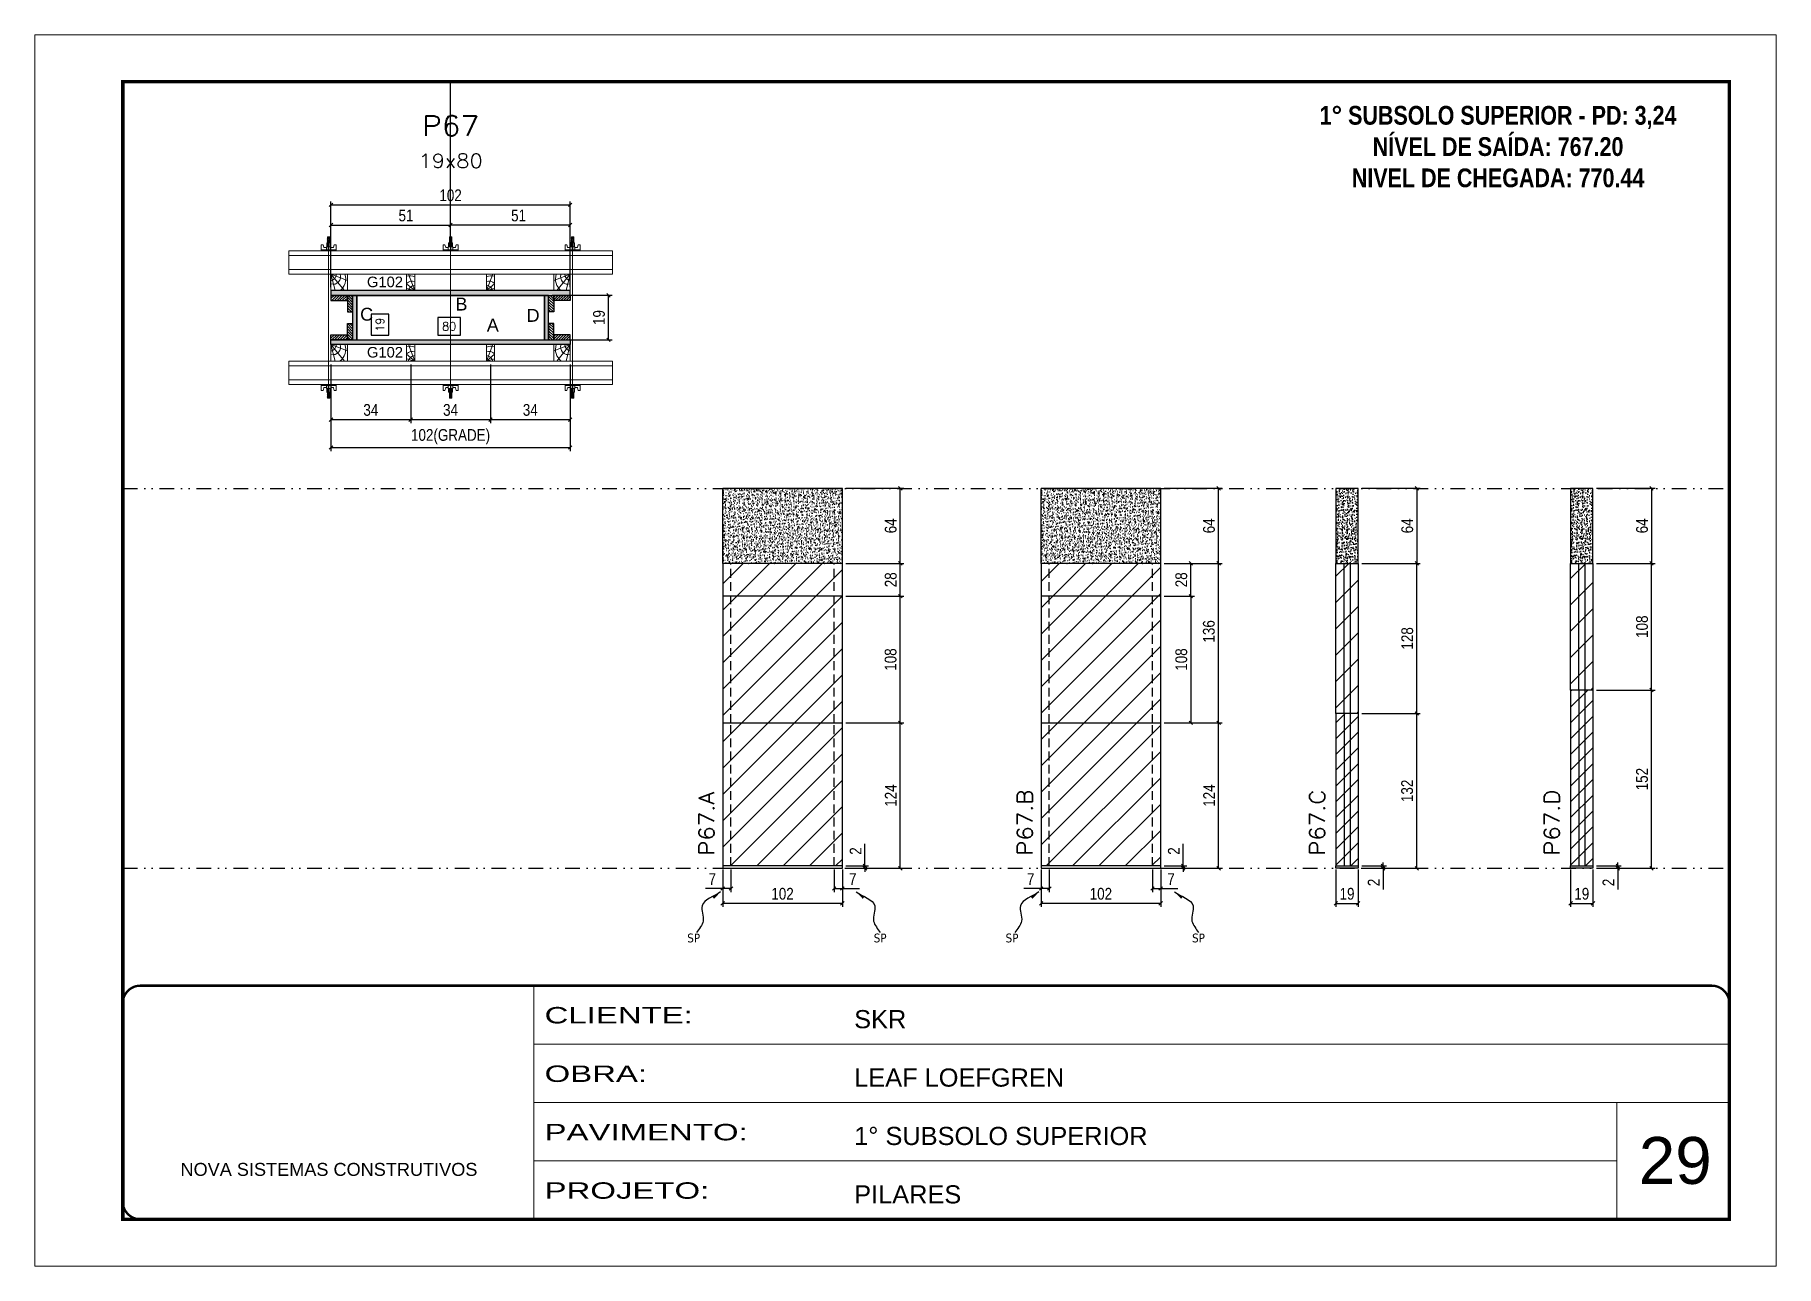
# Model space of a CAD drawing. Extents: x 14400 to 27878, y -21631 to 6985.
# Drawn here: x 14413 to 15898, y -2105 to -1055 of the extents above; entities that cross this region are included whole.
import ezdxf
from ezdxf.enums import TextEntityAlignment as Align

# ---------------------------------------------------------------- set-up
doc = ezdxf.new("R2010")
doc.units = 0
for name, pattern in [('CONTINUO', [0]), ('DASHED', [0.75, 0.5, -0.25]), ('DIVIDE2', [0.625, 0.25, -0.125, 0, -0.125, 0, -0.125]), ('HIDDEN', [0.375, 0.25, -0.125])]:
    doc.linetypes.add(name, pattern=pattern)
for name, color, linetype, lineweight in [('CARIMBO', 255, 'Continuous', 9), ('Folhas', 255, 'Continuous', 9), ('Hachura', 251, 'Continuous', 9), ('Madeira', 126, 'Continuous', 18), ('Perfil Metálico', 224, 'Continuous', 18), ('SARRAFO DE PRESSAO', 251, 'DASHED', 9), ('Texto Seção', 7, 'Continuous', 15)]:
    doc.layers.add(name, color=color, linetype=linetype, lineweight=lineweight)
for name, color, linetype in [('CHAPA', 1, 'Continuous'), ('COTA', 241, 'Continuous'), ('MEIO_PONT', 93, 'Continuous'), ('NOMENCLATURA', 7, 'Continuous'), ('Nível', 160, 'Continuous'), ('Painéis', 200, 'Continuous'), ('SARR_2.2x7', 40, 'Continuous'), ('SARRAFO', 251, 'Continuous'), ('Sarrafo de Pressão', 42, 'HIDDEN'), ('texto', 7, 'Continuous'), ('Texto de Titulo', 7, 'Continuous'), ('Texto Qtd Sarr', 242, 'Continuous'), ('TEXTO_GERAL', 7, 'Continuous')]:
    doc.layers.add(name, color=color, linetype=linetype)
doc.styles.add('ARIAL', font='arial.ttf')
doc.styles.add('COTA TECNICA', font='techl___.ttf', dxfattribs={"height": 10})
doc.styles.add('COTA TECNICA 2X', font='techl___.ttf', dxfattribs={"height": 10})
doc.styles.add('COTA TECNICA-50', font='techl___.ttf', dxfattribs={"height": 10})
doc.styles.add('REGUA-120', font='ROMANS.shx', dxfattribs={"height": 15})
doc.styles.add('ROMANC', font='techb___.ttf', dxfattribs={"height": 2.5})
doc.styles.add('ROMANS', font='romans.shx')
doc.styles.add('SANSSERIF', font='sas_____.pfb')
doc.styles.get("Standard").update_dxf_attribs({"font": 'arial.ttf'})
doc.styles.add('Tecnologia', font='')
doc.styles.get('Tecnologia').set_extended_font_data('Forgotten Futurist')
doc.dimstyles.new('COTA PAINEL-50', dxfattribs={"dimtxt": 10, "dimasz": 3, "dimexe": 3, "dimexo": 3, "dimgap": 3, "dimtad": 1, "dimdec": 1, "dimzin": 12, "dimdsep": 46, "dimtxsty": 'COTA TECNICA-50', "dimblk1": 'OBLIQUE', "dimblk2": 'OBLIQUE', "dimsah": 1, "dimcen": 0.9, "dimclrd": 4, "dimclre": 4, "dimclrt": 240, "dimadec": 1, "dimazin": 3, "dimtfac": 1, "dimtdec": 1, "dimtmove": 0, "dimatfit": 3, "dimfxl": 1, "dimtolj": 1, "dimtzin": 12, "dimarcsym": 0})
doc.dimstyles.new('PAINEL', dxfattribs={"dimtxt": 10, "dimasz": 3, "dimexe": 3, "dimexo": 3, "dimgap": 3, "dimtad": 1, "dimdec": 1, "dimzin": 12, "dimdsep": 46, "dimtxsty": 'COTA TECNICA', "dimblk1": 'OBLIQUE', "dimblk2": 'OBLIQUE', "dimsah": 1, "dimcen": 0.9, "dimclrd": 4, "dimclre": 4, "dimclrt": 240, "dimadec": 1, "dimazin": 3, "dimtfac": 1, "dimtdec": 1, "dimtmove": 0, "dimatfit": 3, "dimfxl": 1, "dimtolj": 1, "dimtzin": 12, "dimarcsym": 0})
doc.dimstyles.new('SECAO PILAR', dxfattribs={"dimtxt": 10, "dimasz": 3, "dimexe": 3, "dimexo": 3, "dimgap": 3, "dimtad": 1, "dimdec": 1, "dimlfac": 0.5, "dimzin": 12, "dimdsep": 46, "dimtxsty": 'COTA TECNICA 2X', "dimblk1": 'OBLIQUE', "dimblk2": 'OBLIQUE', "dimsah": 1, "dimcen": 0.9, "dimclrd": 256, "dimclre": 256, "dimclrt": 256, "dimadec": 1, "dimazin": 3, "dimtfac": 1, "dimtdec": 1, "dimtmove": 0, "dimatfit": 3, "dimfxl": 1, "dimtolj": 1, "dimtzin": 12, "dimarcsym": 0})
doc.dimstyles.new('SECÇÃO 2', dxfattribs={"dimtxt": 7, "dimasz": 6, "dimexe": 0.18, "dimexo": 2, "dimgap": -4, "dimtad": 3, "dimdec": 1, "dimlfac": 0.5, "dimzin": 12, "dimdsep": 46, "dimtxsty": 'ROMANS', "dimblk": 'ARCHTICK', "dimcen": 0.09, "dimse1": 1, "dimse2": 1, "dimsd1": 1, "dimsd2": 1, "dimclrd": 180, "dimclre": 5, "dimclrt": 1, "dimadec": 0, "dimazin": 3, "dimtfac": 1, "dimtdec": 1, "dimtofl": 0, "dimtmove": 0, "dimatfit": 3, "dimldrblk": 'ARCHTICK', "dimfxl": 1, "dimtolj": 1, "dimtzin": 0, "dimarcsym": 0})
doc.dimstyles.get("Standard").update_dxf_attribs({"dimtxt": 0.18, "dimasz": 0.18, "dimexe": 0.18, "dimexo": 0.0625, "dimgap": 0.09, "dimtad": 0, "dimtih": 1, "dimtoh": 1, "dimdec": 4, "dimzin": 0, "dimdsep": 46, "dimtxsty": 'Standard', "dimcen": 0.09, "dimadec": 0, "dimazin": 0, "dimtfac": 1, "dimtdec": 4, "dimtofl": 0, "dimtmove": 0, "dimatfit": 3, "dimfxl": 1, "dimtolj": 1, "dimtzin": 0, "dimarcsym": 0})
pattern_1 = [(225, (5367.0847, -24206.8503), (1.12253202, -1.12253202), [])]
pattern_2 = [(225, (5542.0847, -24206.8503), (1.12253202, -1.12253202), [])]
pattern_3 = [(135, (-8039.7717, 8187.5097), (-1.12253202, -1.12253202), [])]
pattern_4 = [(135, (-8099.7717, 8187.5097), (-1.12253202, -1.12253202), [])]

msp = doc.modelspace()

# ---------------------------------------------------------------- texts
at = {"layer": 'CARIMBO', "style": 'ARIAL'}
msp.add_text('29', height=40, dxfattribs=at).set_placement((15781.33, -2035.15))
at = {"layer": 'NOMENCLATURA', "color": 2, "insert": (15661.31, -1089.24), "char_height": 16, "attachment_point": 2, "style": 'ROMANC'}
msp.add_mtext_dynamic_manual_height_columns('\\P1° SUBSOLO SUPERIOR - PD: 3,24\\PNÍVEL DE SAÍDA: 767.20\\PNIVEL DE CHEGADA: 770.44', width=432.3511, gutter_width=1, heights=[0], dxfattribs=at)
at = {"layer": 'texto', "color": 0, "char_height": 7.5, "attachment_point": 5}
for insert in [(14975.33, -1825.51), (15134.35, -1825.51), (15246.81, -1825.51), (15405.83, -1825.51)]:
    msp.add_mtext('{\\fTahoma|b0|i0|c0|p34;\\C4;SP}', dxfattribs=dict(at, insert=insert))
at = {"layer": 'Texto Seção', "style": 'REGUA-120', "width": 1.1}
for s, p in [('P67.A', (14992.86, -1755.25)), ('P67.B', (15264.33, -1755.25)), ('P67.C', (15513.59, -1755.25)), ('P67.D', (15713.74, -1755.25))]:
    msp.add_text(s, height=13, rotation=90, dxfattribs=at).set_placement(p)
at = {"layer": 'TEXTO_GERAL', "color": 0, "linetype": 'Continuous', "style": 'SANSSERIF'}
for p in [(14696.68, -1265.99), (14696.68, -1325.99)]:
    msp.add_text('G102', height=9, dxfattribs=at).set_placement(p, align=Align.MIDDLE_LEFT)
at = {"layer": 'TEXTO_GERAL', "style": 'ARIAL'}
for s, p in [('C', (14696.43, -1293.54)), ('B', (14777.3, -1284.89)), ('D', (14838.38, -1294.54)), ('A', (14804.01, -1302.86))]:
    msp.add_text(s, height=11, dxfattribs=at).set_placement(p, align=Align.MIDDLE_CENTER)

# ---------------------------------------------------------------- blocks, each defined once
blk = doc.blocks.new('9999999999')
at = {"color": 30, "linetype": 'CONTINUO'}
for p, q in [((98564.6, 34230.2), (98564.6, 34429.4)), ((98564.6, 34379.6), (99584, 34379.6)), ((98564.6, 34329.8), (99488, 34329.8)), ((99584, 34329.8), (99488, 34329.8)), ((99488, 34329.8), (99488, 34230.2)), ((98564.6, 34280), (99488, 34280))]:
    blk.add_line(p, q, dxfattribs=at)
at = {"color": 30, "linetype": 'CONTINUO', "const_width": 2}
blk.add_lwpolyline([(99584, 34230.2), (99584, 34414.4, 0.414214), (99569, 34429.4), (98229, 34429.4, 0.414214), (98214, 34414.4), (98214, 34245.2, 0.414214), (98229, 34230.2), (99584, 34230.2)], format="xyb", dxfattribs=at)
at = {"layer": 'Folhas'}
blk.add_lwpolyline([(98139, 34190.2), (99624, 34190.2), (99624, 35240.2), (98139, 35240.2)], close=True, dxfattribs=at)
at = {"layer": 'Folhas', "color": 30, "const_width": 3}
blk.add_lwpolyline([(98214, 34230.2), (99584, 34230.2), (99584, 35200.2), (98214, 35200.2)], close=True, dxfattribs=at)
at = {"color": 7, "linetype": 'Continuous', "ltscale": 5, "style": 'ARIAL'}
for s, height, p in [('SKR', 15.48, (98837.7, 34393.1)), ('LEAF LOEFGREN', 15.483, (98837.7, 34343.3)), ('1° SUBSOLO SUPERIOR', 15.483, (98837.7, 34293.5)), ('NOVA SISTEMAS CONSTRUTIVOS', 11.059, (98263.2, 34267.2)), ('PILARES', 15.48, (98837.7, 34243.7))]:
    blk.add_text(s, height=height, dxfattribs=at).set_placement(p)
at = {"layer": 'Folhas', "color": 7, "style": 'Tecnologia', "width": 1.5}
for s, p in [('CLIENTE:', (98573.7, 34397.2)), ('OBRA:', (98573.7, 34347.3)), ('PAVIMENTO:', (98573.7, 34297.5)), ('PROJETO:', (98573.7, 34247.7))]:
    blk.add_text(s, height=14, dxfattribs=at).set_placement(p)
blk = doc.blocks.new('titulo1')
at = {"layer": 'Defpoints', "color": 252, "linetype": 'HIDDEN', "ltscale": 2}
blk.add_line((0, 0), (0, 125), dxfattribs=at)
at = {"layer": 'Defpoints', "style": 'ROMANS', "oblique": 15}
blk.add_attdef('FOLHA', text='', height=10, dxfattribs=at).set_placement((0, 15.6), align=Align.MIDDLE_CENTER)
at = {"layer": 'Texto Qtd Sarr', "color": 3, "style": 'ROMANS', "oblique": 15}
for tag, height, p in [('TITULO', 17, (0, 71.4)), ('SEÇÃO', 12, (0, 41.5))]:
    blk.add_attdef(tag, text='', height=height, dxfattribs=at).set_placement(p, align=Align.MIDDLE_CENTER)
blk = doc.blocks.new('*D1200')
at = {"layer": 'COTA', "color": 180, "lineweight": -2, "transparency": 16777216}
for p, q in [((14776.5, -1296.4), (14757.1, -1296.4)), ((14757.1, -1296.4), (14757.1, -1311.4)), ((14776.5, -1311.4), (14776.5, -1296.4)), ((14757.1, -1311.4), (14776.5, -1311.4))]:
    blk.add_line(p, q, dxfattribs=at)
at = {"layer": 'Defpoints', "color": 0, "transparency": 16777216}
for p in [(14688, -1315.4), (14848, -1315.4), (14848, -1315.4)]:
    blk.add_point(p, dxfattribs=at)
at = {"layer": 'COTA', "color": 1, "transparency": 16777216, "insert": (14766.8, -1303.9), "char_height": 7, "attachment_point": 5, "style": 'ROMANS'}
blk.add_mtext('\\A1;80', dxfattribs=at)
blk = doc.blocks.new('_ArchTick')
at = {"color": 0, "linetype": 'ByBlock', "const_width": 0.15}
blk.add_lwpolyline([(-0.5, -0.5), (0.5, 0.5)], dxfattribs=at)
blk = doc.blocks.new('*D1201')
at = {"layer": 'COTA', "color": 180, "lineweight": -2, "transparency": 16777216}
for p, q in [((14715.3, -1293.5), (14700.3, -1293.5)), ((14700.3, -1293.5), (14700.3, -1311.5)), ((14715.3, -1311.5), (14715.3, -1293.5)), ((14700.3, -1311.5), (14715.3, -1311.5))]:
    blk.add_line(p, q, dxfattribs=at)
at = {"layer": 'Defpoints', "color": 0, "transparency": 16777216}
for p in [(14688, -1277.4), (14719.3, -1277.4), (14688, -1315.4)]:
    blk.add_point(p, dxfattribs=at)
at = {"layer": 'COTA', "color": 1, "transparency": 16777216, "insert": (14707.8, -1302.5), "char_height": 7, "attachment_point": 5, "rotation": 90, "style": 'ROMANS'}
blk.add_mtext('\\A1;19', dxfattribs=at)
blk = doc.blocks.new('_Oblique')
at = {"color": 0, "linetype": 'ByBlock', "lineweight": -2}
blk.add_line((-0.5, -0.5), (0.5, 0.5), dxfattribs=at)
blk = doc.blocks.new('*D1219')
at = {"layer": 'COTA', "lineweight": -2, "transparency": 16777216}
for p, q in [((14854.6, -1277.4), (14905.7, -1277.4)), ((14902.7, -1315.4), (14902.7, -1277.4)), ((14854.6, -1315.4), (14905.7, -1315.4))]:
    blk.add_line(p, q, dxfattribs=at)
at = {"layer": 'Defpoints', "color": 0, "transparency": 16777216}
for p in [(14851.6, -1277.4), (14902.7, -1277.4), (14851.6, -1315.4)]:
    blk.add_point(p, dxfattribs=at)
at = {"layer": 'COTA', "lineweight": -2, "transparency": 16777216, "xscale": 3, "yscale": 3, "zscale": 3}
for p, rotation in [((14902.7, -1277.4), 90), ((14902.7, -1315.4), 270)]:
    blk.add_blockref('_Oblique', p, dxfattribs=dict(at, rotation=rotation))
at = {"layer": 'COTA', "transparency": 16777216, "insert": (14894.6, -1296.4), "char_height": 10, "attachment_point": 5, "rotation": 90, "style": 'COTA TECNICA 2X'}
blk.add_mtext('\\A1;19', dxfattribs=at)
blk = doc.blocks.new('*D1202')
at = {"layer": 'COTA', "lineweight": -2, "transparency": 16777216}
for p, q in [((14666, -1336.4), (14666, -1410.2)), ((14870, -1336.4), (14870, -1410.2)), ((14666, -1407.2), (14870, -1407.2))]:
    blk.add_line(p, q, dxfattribs=at)
at = {"layer": 'Defpoints', "color": 0, "transparency": 16777216}
for p in [(14666, -1333.4), (14870, -1333.4), (14870, -1407.2)]:
    blk.add_point(p, dxfattribs=at)
at = {"layer": 'COTA', "lineweight": -2, "transparency": 16777216, "xscale": 3, "yscale": 3, "zscale": 3, "rotation": 180}
blk.add_blockref('_Oblique', (14666, -1407.2), dxfattribs=at)
at = {"layer": 'COTA', "lineweight": -2, "transparency": 16777216, "xscale": 3, "yscale": 3, "zscale": 3}
blk.add_blockref('_Oblique', (14870, -1407.2), dxfattribs=at)
at = {"layer": 'COTA', "transparency": 16777216, "insert": (14768, -1398), "char_height": 10, "attachment_point": 5, "style": 'COTA TECNICA 2X'}
blk.add_mtext('\\A1;102(GRADE)', dxfattribs=at)
blk = doc.blocks.new('*D1203')
at = {"layer": 'COTA', "lineweight": -2, "transparency": 16777216}
for p, q in [((14802, -1336.4), (14802, -1386.4)), ((14870, -1336.4), (14870, -1386.4)), ((14802, -1383.4), (14870, -1383.4))]:
    blk.add_line(p, q, dxfattribs=at)
at = {"layer": 'Defpoints', "color": 0, "transparency": 16777216}
for p in [(14802, -1333.4), (14870, -1333.4), (14870, -1383.4)]:
    blk.add_point(p, dxfattribs=at)
at = {"layer": 'COTA', "lineweight": -2, "transparency": 16777216, "xscale": 3, "yscale": 3, "zscale": 3, "rotation": 180}
blk.add_blockref('_Oblique', (14802, -1383.4), dxfattribs=at)
at = {"layer": 'COTA', "lineweight": -2, "transparency": 16777216, "xscale": 3, "yscale": 3, "zscale": 3}
blk.add_blockref('_Oblique', (14870, -1383.4), dxfattribs=at)
at = {"layer": 'COTA', "transparency": 16777216, "insert": (14836, -1375.2), "char_height": 10, "attachment_point": 5, "style": 'COTA TECNICA 2X'}
blk.add_mtext('\\A1;34', dxfattribs=at)
blk = doc.blocks.new('*D1204')
at = {"layer": 'COTA', "lineweight": -2, "transparency": 16777216}
for p, q in [((14666, -1336.4), (14666, -1386.4)), ((14734, -1336.4), (14734, -1386.4)), ((14666, -1383.4), (14734, -1383.4))]:
    blk.add_line(p, q, dxfattribs=at)
at = {"layer": 'Defpoints', "color": 0, "transparency": 16777216}
for p in [(14666, -1333.4), (14734, -1333.4), (14734, -1383.4)]:
    blk.add_point(p, dxfattribs=at)
at = {"layer": 'COTA', "lineweight": -2, "transparency": 16777216, "xscale": 3, "yscale": 3, "zscale": 3, "rotation": 180}
blk.add_blockref('_Oblique', (14666, -1383.4), dxfattribs=at)
at = {"layer": 'COTA', "lineweight": -2, "transparency": 16777216, "xscale": 3, "yscale": 3, "zscale": 3}
blk.add_blockref('_Oblique', (14734, -1383.4), dxfattribs=at)
at = {"layer": 'COTA', "transparency": 16777216, "insert": (14700, -1375.2), "char_height": 10, "attachment_point": 5, "style": 'COTA TECNICA 2X'}
blk.add_mtext('\\A1;34', dxfattribs=at)
blk = doc.blocks.new('*D1205')
at = {"layer": 'COTA', "lineweight": -2, "transparency": 16777216}
for p, q in [((14734, -1336.4), (14734, -1386.4)), ((14802, -1336.4), (14802, -1386.4)), ((14734, -1383.4), (14802, -1383.4))]:
    blk.add_line(p, q, dxfattribs=at)
at = {"layer": 'Defpoints', "color": 0, "transparency": 16777216}
for p in [(14734, -1333.4), (14802, -1333.4), (14802, -1383.4)]:
    blk.add_point(p, dxfattribs=at)
at = {"layer": 'COTA', "lineweight": -2, "transparency": 16777216, "xscale": 3, "yscale": 3, "zscale": 3, "rotation": 180}
blk.add_blockref('_Oblique', (14734, -1383.4), dxfattribs=at)
at = {"layer": 'COTA', "lineweight": -2, "transparency": 16777216, "xscale": 3, "yscale": 3, "zscale": 3}
blk.add_blockref('_Oblique', (14802, -1383.4), dxfattribs=at)
at = {"layer": 'COTA', "transparency": 16777216, "insert": (14768, -1375.2), "char_height": 10, "attachment_point": 5, "style": 'COTA TECNICA 2X'}
blk.add_mtext('\\A1;34', dxfattribs=at)
blk = doc.blocks.new('*D1206')
at = {"layer": 'COTA', "lineweight": -2, "transparency": 16777216}
for p, q in [((14666, -1270.4), (14666, -1197.3)), ((14666, -1200.3), (14870, -1200.3)), ((14870, -1270.4), (14870, -1197.3))]:
    blk.add_line(p, q, dxfattribs=at)
at = {"layer": 'Defpoints', "color": 0, "transparency": 16777216}
for p in [(14870, -1200.3), (14666, -1273.4), (14870, -1273.4)]:
    blk.add_point(p, dxfattribs=at)
at = {"layer": 'COTA', "lineweight": -2, "transparency": 16777216, "xscale": 3, "yscale": 3, "zscale": 3, "rotation": 180}
blk.add_blockref('_Oblique', (14666, -1200.3), dxfattribs=at)
at = {"layer": 'COTA', "lineweight": -2, "transparency": 16777216, "xscale": 3, "yscale": 3, "zscale": 3}
blk.add_blockref('_Oblique', (14870, -1200.3), dxfattribs=at)
at = {"layer": 'COTA', "transparency": 16777216, "insert": (14768, -1192.2), "char_height": 10, "attachment_point": 5, "style": 'COTA TECNICA 2X'}
blk.add_mtext('\\A1;102', dxfattribs=at)
blk = doc.blocks.new('*D1207')
at = {"layer": 'COTA', "lineweight": -2, "transparency": 16777216}
for p, q in [((14666, -1236.4), (14666, -1214.5)), ((14666, -1217.5), (14768, -1217.5)), ((14768, -1236.4), (14768, -1214.5))]:
    blk.add_line(p, q, dxfattribs=at)
at = {"layer": 'Defpoints', "color": 0, "transparency": 16777216}
for p in [(14768, -1217.5), (14666, -1239.4), (14768, -1239.4)]:
    blk.add_point(p, dxfattribs=at)
at = {"layer": 'COTA', "lineweight": -2, "transparency": 16777216, "xscale": 3, "yscale": 3, "zscale": 3, "rotation": 180}
blk.add_blockref('_Oblique', (14666, -1217.5), dxfattribs=at)
at = {"layer": 'COTA', "lineweight": -2, "transparency": 16777216, "xscale": 3, "yscale": 3, "zscale": 3}
blk.add_blockref('_Oblique', (14768, -1217.5), dxfattribs=at)
at = {"layer": 'COTA', "transparency": 16777216, "insert": (14730, -1209.4), "char_height": 10, "attachment_point": 5, "style": 'COTA TECNICA 2X'}
blk.add_mtext('\\A1;51', dxfattribs=at)
blk = doc.blocks.new('*D1208')
at = {"layer": 'COTA', "lineweight": -2, "transparency": 16777216}
for p, q in [((14768, -1236.4), (14768, -1214.5)), ((14870, -1217.5), (14768, -1217.5)), ((14870, -1236.4), (14870, -1214.5))]:
    blk.add_line(p, q, dxfattribs=at)
at = {"layer": 'Defpoints', "color": 0, "transparency": 16777216}
for p in [(14768, -1217.5), (14768, -1239.4), (14870, -1239.4)]:
    blk.add_point(p, dxfattribs=at)
at = {"layer": 'COTA', "lineweight": -2, "transparency": 16777216, "xscale": 3, "yscale": 3, "zscale": 3, "rotation": 180}
blk.add_blockref('_Oblique', (14768, -1217.5), dxfattribs=at)
at = {"layer": 'COTA', "lineweight": -2, "transparency": 16777216, "xscale": 3, "yscale": 3, "zscale": 3}
blk.add_blockref('_Oblique', (14870, -1217.5), dxfattribs=at)
at = {"layer": 'COTA', "transparency": 16777216, "insert": (14826, -1209.4), "char_height": 10, "attachment_point": 5, "style": 'COTA TECNICA 2X'}
blk.add_mtext('\\A1;51', dxfattribs=at)
blk = doc.blocks.new('C')
at = {"layer": 'Hachura', "color": 0}
for p, q in [((0, 3.22), (0, -3.22)), ((0.45, 3.22), (0, 3.22)), ((0.46, 3.16), (0, 3.16)), ((0.46, 3.05), (0, 3.05)), ((0.46, 2.88), (0, 2.88)), ((0, 2.75), (0, -1.16)), ((0.46, 2.65), (0, 2.65)), ((0.46, 2.23), (0, 2.23)), ((0.46, 1.51), (0, 1.51)), ((0.39, 0.49), (0.17, 0.49)), ((0.45, -3.23), (0.45, 3.22)), ((0.45, 3.22), (2.58, 3.22)), ((1.74, 0.97), (0.45, 0.97)), ((1.45, 0.1), (0.45, 0.1)), ((1.35, 1.94), (1.35, 0.96)), ((2.58, 2.39), (1.47, 2.09)), ((1.74, -0.97), (1.74, 0.97)), ((1.74, 0.97), (1.74, 0.84)), ((1.74, 0.97), (1.74, 0.84)), ((1.74, 0.84), (3.35, 0.84)), ((3.35, 0.45), (1.74, 0.45)), ((2.58, 3.22), (2.58, 2.39)), ((3.32, 0.84), (3.32, -0.84)), ((3.35, 0.84), (3.35, -0.84)), ((3.68, 0.45), (3.35, 0.45)), ((3.84, -0.52), (3.35, 0.45)), ((3.35, 0.06), (3.67, -0.57)), ((3.68, 0.45), (4.16, -0.52)), ((3.72, 0.5), (4.25, -0.57)), ((4.37, -0.55), (3.83, 0.53)), ((4.15, 0.45), (3.93, 0.45)), ((4.42, -0.52), (3.93, 0.45)), ((4.15, 0.45), (4.26, 0.45)), ((4.26, 0.45), (4.74, -0.52)), ((4.3, 0.5), (4.83, -0.57)), ((4.95, -0.55), (4.41, 0.53)), ((4.51, 0.45), (4.84, 0.45)), ((5, -0.52), (4.51, 0.45)), ((4.84, 0.45), (5.32, -0.52)), ((4.88, 0.5), (5.41, -0.57)), ((5.53, -0.55), (4.99, 0.53)), ((5.58, -0.52), (5.09, 0.45)), ((5.42, 0.45), (5.09, 0.45)), ((5.58, -0.52), (5.09, 0.45)), ((5.42, 0.45), (5.74, -0.19)), ((5.46, 0.5), (5.74, -0.07)), ((5.74, 0.19), (5.57, 0.53)), ((5.74, 0.32), (5.68, 0.45)), ((5.68, 0.45), (5.74, 0.45)), ((5.74, 0.45), (5.9, 0.29)), ((5.74, 0.45), (5.74, -0.52)), ((5.9, -0.36), (5.9, 0.29)), ((0.45, 0), (0, 0)), ((0.46, -1.52), (0, -1.52)), ((0.46, -2.23), (0, -2.23)), ((0.46, -2.65), (0, -2.65)), ((0.46, -2.88), (0, -2.88)), ((0.46, -3.05), (0, -3.05)), ((0.46, -3.16), (0, -3.16)), ((0, -3.22), (2.57, -3.22)), ((0.08, -0.48), (0.29, -0.48)), ((0.29, -0.48), (0.4, -0.48)), ((0.45, 0), (0.45, -0.97)), ((0.45, -0.16), (1.45, -0.16)), ((0.45, -0.65), (0.45, -0.32)), ((0.45, -3.23), (0.45, -0.65)), ((0.45, -0.97), (1.74, -0.97)), ((1.35, -1.94), (1.35, -0.97)), ((2.58, -2.39), (1.47, -2.1)), ((3.35, -0.32), (1.74, -0.32)), ((3.35, -0.84), (1.74, -0.84)), ((2.58, -3.23), (2.58, -2.39)), ((3.35, -0.07), (3.58, -0.52)), ((3.35, -0.52), (3.58, -0.52)), ((3.84, -0.52), (4.16, -0.52)), ((4.42, -0.52), (4.74, -0.52)), ((4.63, -0.52), (4.74, -0.52)), ((5, -0.52), (5.32, -0.52)), ((5.58, -0.52), (5.74, -0.52)), ((5.74, -0.52), (5.9, -0.36)), ((5.74, -0.52), (5.74, -0.52))]:
    blk.add_line(p, q, dxfattribs=at)
for centre, radius, start, end in [((1.52, 1.94), 0.161, 104.74356, 180), ((1.44, -0.03), 0.129, 272.69497, 87.30503), ((3.81, 0.39), 0.143, 25.56881, 154.43119), ((4.39, 0.39), 0.143, 25.56881, 154.43119), ((4.97, 0.39), 0.143, 25.56881, 154.43119), ((5.55, 0.39), 0.143, 25.56881, 154.43119), ((0.17, -0.37), 0.174, 221.74404, 317.85924), ((1.52, -1.94), 0.161, 180, 255.25644), ((3.71, -0.4), 0.174, 222.14076, 318.25596), ((4.29, -0.4), 0.174, 222.14076, 318.25596), ((4.87, -0.4), 0.174, 222.14076, 318.25596), ((5.45, -0.4), 0.174, 222.14076, 318.25596), ((5.61, -0.4), 0.174, 317.85924, 318.25596)]:
    blk.add_arc(centre, radius, start, end, dxfattribs=at)
blk = doc.blocks.new('PONTALETE')
at = {"layer": 'Madeira'}
for q in [(2.71, 7), (7, 5.76), (7, 1.74)]:
    blk.add_line((0, 0), q, dxfattribs=at)
blk.add_lwpolyline([(0, 0), (7, 0), (7, 7), (0, 7)], close=True, dxfattribs=at)
for centre, radius, start, end in [((2.04, 0.06), 6.23, 37.28179, 109.09128), ((1.09, 0.9), 3.19, 343.60304, 109.98471), ((-0.21, -0.78), 3.09, 14.63219, 86.0383)]:
    blk.add_arc(centre, radius, start, end, dxfattribs=at)
blk = doc.blocks.new('MEIO PONTALETE')
at = {"layer": 'Madeira'}
for q in [(2.71, 7), (3.5, 2.88), (3.5, 0.87)]:
    blk.add_line((0, 0), q, dxfattribs=at)
blk.add_lwpolyline([(0, 0), (3.5, 0), (3.5, 7), (0, 7)], close=True, dxfattribs=at)
for centre, radius, start, end in [((2.04, 0.06), 6.23, 76.44987, 109.09128), ((1.09, 0.9), 3.19, 40.90626, 109.98471), ((-0.21, -0.78), 3.09, 14.63219, 86.0383)]:
    blk.add_arc(centre, radius, start, end, dxfattribs=at)
blk = doc.blocks.new('*D1209')
at = {"layer": 'COTA', "color": 4, "lineweight": -2, "transparency": 16777216}
for p, q in [((15000.1, -1767), (15000.1, -1798.9)), ((15102.1, -1767), (15102.1, -1798.9)), ((15102.1, -1795.9), (15000.1, -1795.9))]:
    blk.add_line(p, q, dxfattribs=at)
at = {"layer": 'Defpoints', "color": 0, "transparency": 16777216}
for p in [(15000.1, -1764), (15102.1, -1764), (15000.1, -1795.9)]:
    blk.add_point(p, dxfattribs=at)
at = {"layer": 'COTA', "color": 4, "lineweight": -2, "transparency": 16777216, "xscale": 3, "yscale": 3, "zscale": 3, "rotation": 180}
blk.add_blockref('_Oblique', (15000.1, -1795.9), dxfattribs=at)
at = {"layer": 'COTA', "color": 4, "lineweight": -2, "transparency": 16777216, "xscale": 3, "yscale": 3, "zscale": 3}
blk.add_blockref('_Oblique', (15102.1, -1795.9), dxfattribs=at)
at = {"layer": 'COTA', "color": 240, "transparency": 16777216, "insert": (15051.1, -1787.8), "char_height": 10, "attachment_point": 5, "style": 'COTA TECNICA'}
blk.add_mtext('\\A1;102', dxfattribs=at)
blk = doc.blocks.new('*D1210')
at = {"layer": 'COTA', "color": 4, "lineweight": -2, "transparency": 16777216}
for p, q in [((15095.1, -1767), (15095.1, -1786.3)), ((15102.1, -1769), (15102.1, -1786.3)), ((15095.1, -1783.3), (15102.1, -1783.3)), ((15102.1, -1783.3), (15116.8, -1783.3))]:
    blk.add_line(p, q, dxfattribs=at)
at = {"layer": 'Defpoints', "color": 0, "transparency": 16777216}
for p in [(15095.1, -1764), (15102.1, -1766), (15102.1, -1783.3)]:
    blk.add_point(p, dxfattribs=at)
at = {"layer": 'COTA', "color": 4, "lineweight": -2, "transparency": 16777216, "xscale": 3, "yscale": 3, "zscale": 3, "rotation": 180}
blk.add_blockref('_Oblique', (15095.1, -1783.3), dxfattribs=at)
at = {"layer": 'COTA', "color": 4, "lineweight": -2, "transparency": 16777216, "xscale": 3, "yscale": 3, "zscale": 3}
blk.add_blockref('_Oblique', (15102.1, -1783.3), dxfattribs=at)
at = {"layer": 'COTA', "color": 240, "transparency": 16777216, "insert": (15111, -1775.2), "char_height": 10, "attachment_point": 5, "style": 'COTA TECNICA-50'}
blk.add_mtext('\\A1;7', dxfattribs=at)
blk = doc.blocks.new('*D1186')
at = {"layer": 'COTA', "color": 4, "lineweight": -2, "transparency": 16777216}
for p, q in [((15007.1, -1767), (15007.1, -1786.3)), ((15000.1, -1769), (15000.1, -1786.3)), ((15000.1, -1783.3), (14985.4, -1783.3)), ((15007.1, -1783.3), (15000.1, -1783.3))]:
    blk.add_line(p, q, dxfattribs=at)
at = {"layer": 'Defpoints', "color": 0, "transparency": 16777216}
for p in [(15000.1, -1766), (15007.1, -1764), (15000.1, -1783.3)]:
    blk.add_point(p, dxfattribs=at)
at = {"layer": 'COTA', "color": 4, "lineweight": -2, "transparency": 16777216, "xscale": 3, "yscale": 3, "zscale": 3, "rotation": 180}
blk.add_blockref('_Oblique', (15000.1, -1783.3), dxfattribs=at)
at = {"layer": 'COTA', "color": 4, "lineweight": -2, "transparency": 16777216, "xscale": 3, "yscale": 3, "zscale": 3}
blk.add_blockref('_Oblique', (15007.1, -1783.3), dxfattribs=at)
at = {"layer": 'COTA', "color": 240, "transparency": 16777216, "insert": (14991.2, -1775.2), "char_height": 10, "attachment_point": 5, "style": 'COTA TECNICA-50'}
blk.add_mtext('\\A1;7', dxfattribs=at)
blk = doc.blocks.new('*D1187')
at = {"layer": 'COTA', "color": 4, "lineweight": -2, "transparency": 16777216}
for p, q in [((15121.4, -1764), (15121.4, -1745.2)), ((15105.1, -1764), (15124.4, -1764)), ((15105.1, -1766), (15124.4, -1766)), ((15121.4, -1766), (15121.4, -1764)), ((15121.4, -1766), (15121.4, -1769))]:
    blk.add_line(p, q, dxfattribs=at)
at = {"layer": 'Defpoints', "color": 0, "transparency": 16777216}
for p in [(15102.1, -1764), (15102.1, -1766), (15121.4, -1766)]:
    blk.add_point(p, dxfattribs=at)
at = {"layer": 'COTA', "color": 4, "lineweight": -2, "transparency": 16777216, "xscale": 3, "yscale": 3, "zscale": 3}
for p, rotation in [((15121.4, -1764), 270), ((15121.4, -1766), 90)]:
    blk.add_blockref('_Oblique', p, dxfattribs=dict(at, rotation=rotation))
at = {"layer": 'COTA', "color": 240, "transparency": 16777216, "insert": (15113.4, -1751.3), "char_height": 10, "attachment_point": 5, "rotation": 90, "style": 'COTA TECNICA-50'}
blk.add_mtext('\\A1;2', dxfattribs=at)
blk = doc.blocks.new('*D1211')
at = {"layer": 'COTA', "color": 4, "lineweight": -2, "transparency": 16777216}
for p, q in [((15105.1, -1442), (15154.5, -1442)), ((15151.5, -1506), (15151.5, -1442)), ((15105.1, -1506), (15154.5, -1506))]:
    blk.add_line(p, q, dxfattribs=at)
at = {"layer": 'Defpoints', "color": 0, "transparency": 16777216}
for p in [(15102.1, -1442), (15151.5, -1442), (15102.1, -1506)]:
    blk.add_point(p, dxfattribs=at)
at = {"layer": 'COTA', "color": 4, "lineweight": -2, "transparency": 16777216, "xscale": 3, "yscale": 3, "zscale": 3}
for p, rotation in [((15151.5, -1442), 90), ((15151.5, -1506), 270)]:
    blk.add_blockref('_Oblique', p, dxfattribs=dict(at, rotation=rotation))
at = {"layer": 'COTA', "color": 240, "transparency": 16777216, "insert": (15143.4, -1474), "char_height": 10, "attachment_point": 5, "rotation": 90, "style": 'COTA TECNICA-50'}
blk.add_mtext('\\A1;64', dxfattribs=at)
blk = doc.blocks.new('*D1188')
at = {"layer": 'COTA', "color": 4, "lineweight": -2, "transparency": 16777216}
for p, q in [((15105.1, -1534), (15154.5, -1534)), ((15151.5, -1642), (15151.5, -1534)), ((15105.1, -1642), (15154.5, -1642))]:
    blk.add_line(p, q, dxfattribs=at)
at = {"layer": 'Defpoints', "color": 0, "transparency": 16777216}
for p in [(15102.1, -1534), (15151.5, -1534), (15102.1, -1642)]:
    blk.add_point(p, dxfattribs=at)
at = {"layer": 'COTA', "color": 4, "lineweight": -2, "transparency": 16777216, "xscale": 3, "yscale": 3, "zscale": 3}
for p, rotation in [((15151.5, -1534), 90), ((15151.5, -1642), 270)]:
    blk.add_blockref('_Oblique', p, dxfattribs=dict(at, rotation=rotation))
at = {"layer": 'COTA', "color": 240, "transparency": 16777216, "insert": (15143.3, -1588), "char_height": 10, "attachment_point": 5, "rotation": 90, "style": 'COTA TECNICA-50'}
blk.add_mtext('\\A1;108', dxfattribs=at)
blk = doc.blocks.new('*D1212')
at = {"layer": 'COTA', "color": 4, "linetype": 'ByBlock', "lineweight": -2, "transparency": 16777216}
for p, q in [((15105.1, -1642), (15154.5, -1642)), ((15151.5, -1766), (15151.5, -1642)), ((15105.1, -1766), (15154.5, -1766))]:
    blk.add_line(p, q, dxfattribs=at)
at = {"layer": 'Defpoints', "color": 0, "linetype": 'ByBlock', "transparency": 16777216}
for p in [(15102.1, -1642), (15151.5, -1642), (15102.1, -1766)]:
    blk.add_point(p, dxfattribs=at)
at = {"layer": 'COTA', "color": 4, "linetype": 'ByBlock', "lineweight": -2, "transparency": 16777216, "xscale": 3, "yscale": 3, "zscale": 3}
for p, rotation in [((15151.5, -1642), 90), ((15151.5, -1766), 270)]:
    blk.add_blockref('_Oblique', p, dxfattribs=dict(at, rotation=rotation))
at = {"layer": 'COTA', "color": 240, "linetype": 'ByBlock', "transparency": 16777216, "insert": (15143.4, -1704), "char_height": 10, "attachment_point": 5, "rotation": 90, "style": 'COTA TECNICA'}
blk.add_mtext('\\A1;124', dxfattribs=at)
blk = doc.blocks.new('*D1213')
at = {"layer": 'COTA', "color": 4, "linetype": 'ByBlock', "lineweight": -2, "transparency": 16777216}
for p, q in [((15105.1, -1642), (15154.5, -1642)), ((15151.5, -1766), (15151.5, -1642)), ((15105.1, -1766), (15154.5, -1766))]:
    blk.add_line(p, q, dxfattribs=at)
at = {"layer": 'Defpoints', "color": 0, "linetype": 'ByBlock', "transparency": 16777216}
for p in [(15102.1, -1642), (15151.5, -1642), (15102.1, -1766)]:
    blk.add_point(p, dxfattribs=at)
at = {"layer": 'COTA', "color": 4, "linetype": 'ByBlock', "lineweight": -2, "transparency": 16777216, "xscale": 3, "yscale": 3, "zscale": 3}
for p, rotation in [((15151.5, -1642), 90), ((15151.5, -1766), 270)]:
    blk.add_blockref('_Oblique', p, dxfattribs=dict(at, rotation=rotation))
at = {"layer": 'COTA', "color": 240, "linetype": 'ByBlock', "transparency": 16777216, "insert": (15143.4, -1704), "char_height": 10, "attachment_point": 5, "rotation": 90, "style": 'COTA TECNICA'}
blk.add_mtext('\\A1;124', dxfattribs=at)
blk = doc.blocks.new('*D1189')
at = {"layer": 'COTA', "color": 4, "lineweight": -2, "transparency": 16777216}
for p, q in [((15271.6, -1767), (15271.6, -1798.9)), ((15373.6, -1767), (15373.6, -1798.9)), ((15373.6, -1795.9), (15271.6, -1795.9))]:
    blk.add_line(p, q, dxfattribs=at)
at = {"layer": 'Defpoints', "color": 0, "transparency": 16777216}
for p in [(15271.6, -1764), (15373.6, -1764), (15271.6, -1795.9)]:
    blk.add_point(p, dxfattribs=at)
at = {"layer": 'COTA', "color": 4, "lineweight": -2, "transparency": 16777216, "xscale": 3, "yscale": 3, "zscale": 3, "rotation": 180}
blk.add_blockref('_Oblique', (15271.6, -1795.9), dxfattribs=at)
at = {"layer": 'COTA', "color": 4, "lineweight": -2, "transparency": 16777216, "xscale": 3, "yscale": 3, "zscale": 3}
blk.add_blockref('_Oblique', (15373.6, -1795.9), dxfattribs=at)
at = {"layer": 'COTA', "color": 240, "transparency": 16777216, "insert": (15322.6, -1787.8), "char_height": 10, "attachment_point": 5, "style": 'COTA TECNICA'}
blk.add_mtext('\\A1;102', dxfattribs=at)
blk = doc.blocks.new('*D1190')
at = {"layer": 'COTA', "color": 4, "lineweight": -2, "transparency": 16777216}
for p, q in [((15366.6, -1767), (15366.6, -1786.3)), ((15373.6, -1769), (15373.6, -1786.3)), ((15366.6, -1783.3), (15373.6, -1783.3)), ((15373.6, -1783.3), (15388.3, -1783.3))]:
    blk.add_line(p, q, dxfattribs=at)
at = {"layer": 'Defpoints', "color": 0, "transparency": 16777216}
for p in [(15366.6, -1764), (15373.6, -1766), (15373.6, -1783.3)]:
    blk.add_point(p, dxfattribs=at)
at = {"layer": 'COTA', "color": 4, "lineweight": -2, "transparency": 16777216, "xscale": 3, "yscale": 3, "zscale": 3, "rotation": 180}
blk.add_blockref('_Oblique', (15366.6, -1783.3), dxfattribs=at)
at = {"layer": 'COTA', "color": 4, "lineweight": -2, "transparency": 16777216, "xscale": 3, "yscale": 3, "zscale": 3}
blk.add_blockref('_Oblique', (15373.6, -1783.3), dxfattribs=at)
at = {"layer": 'COTA', "color": 240, "transparency": 16777216, "insert": (15382.4, -1775.2), "char_height": 10, "attachment_point": 5, "style": 'COTA TECNICA-50'}
blk.add_mtext('\\A1;7', dxfattribs=at)
blk = doc.blocks.new('*D1191')
at = {"layer": 'COTA', "color": 4, "lineweight": -2, "transparency": 16777216}
for p, q in [((15278.6, -1767), (15278.6, -1786.3)), ((15271.6, -1769), (15271.6, -1786.3)), ((15271.6, -1783.3), (15256.9, -1783.3)), ((15278.6, -1783.3), (15271.6, -1783.3))]:
    blk.add_line(p, q, dxfattribs=at)
at = {"layer": 'Defpoints', "color": 0, "transparency": 16777216}
for p in [(15271.6, -1766), (15278.6, -1764), (15271.6, -1783.3)]:
    blk.add_point(p, dxfattribs=at)
at = {"layer": 'COTA', "color": 4, "lineweight": -2, "transparency": 16777216, "xscale": 3, "yscale": 3, "zscale": 3, "rotation": 180}
blk.add_blockref('_Oblique', (15271.6, -1783.3), dxfattribs=at)
at = {"layer": 'COTA', "color": 4, "lineweight": -2, "transparency": 16777216, "xscale": 3, "yscale": 3, "zscale": 3}
blk.add_blockref('_Oblique', (15278.6, -1783.3), dxfattribs=at)
at = {"layer": 'COTA', "color": 240, "transparency": 16777216, "insert": (15262.7, -1775.2), "char_height": 10, "attachment_point": 5, "style": 'COTA TECNICA-50'}
blk.add_mtext('\\A1;7', dxfattribs=at)
blk = doc.blocks.new('*D1192')
at = {"layer": 'COTA', "color": 4, "lineweight": -2, "transparency": 16777216}
for p, q in [((15392.8, -1764), (15392.8, -1745.2)), ((15376.6, -1764), (15395.8, -1764)), ((15376.6, -1766), (15395.8, -1766)), ((15392.8, -1766), (15392.8, -1764)), ((15392.8, -1766), (15392.8, -1769))]:
    blk.add_line(p, q, dxfattribs=at)
at = {"layer": 'Defpoints', "color": 0, "transparency": 16777216}
for p in [(15373.6, -1764), (15373.6, -1766), (15392.8, -1766)]:
    blk.add_point(p, dxfattribs=at)
at = {"layer": 'COTA', "color": 4, "lineweight": -2, "transparency": 16777216, "xscale": 3, "yscale": 3, "zscale": 3}
for p, rotation in [((15392.8, -1764), 270), ((15392.8, -1766), 90)]:
    blk.add_blockref('_Oblique', p, dxfattribs=dict(at, rotation=rotation))
at = {"layer": 'COTA', "color": 240, "transparency": 16777216, "insert": (15384.8, -1751.3), "char_height": 10, "attachment_point": 5, "rotation": 90, "style": 'COTA TECNICA-50'}
blk.add_mtext('\\A1;2', dxfattribs=at)
blk = doc.blocks.new('*D1214')
at = {"layer": 'COTA', "color": 4, "lineweight": -2, "transparency": 16777216}
for p, q in [((15376.6, -1442), (15426, -1442)), ((15423, -1506), (15423, -1442)), ((15376.6, -1506), (15426, -1506))]:
    blk.add_line(p, q, dxfattribs=at)
at = {"layer": 'Defpoints', "color": 0, "transparency": 16777216}
for p in [(15373.6, -1442), (15423, -1442), (15373.6, -1506)]:
    blk.add_point(p, dxfattribs=at)
at = {"layer": 'COTA', "color": 4, "lineweight": -2, "transparency": 16777216, "xscale": 3, "yscale": 3, "zscale": 3}
for p, rotation in [((15423, -1442), 90), ((15423, -1506), 270)]:
    blk.add_blockref('_Oblique', p, dxfattribs=dict(at, rotation=rotation))
at = {"layer": 'COTA', "color": 240, "transparency": 16777216, "insert": (15414.8, -1474), "char_height": 10, "attachment_point": 5, "rotation": 90, "style": 'COTA TECNICA-50'}
blk.add_mtext('\\A1;64', dxfattribs=at)
blk = doc.blocks.new('*D1193')
at = {"layer": 'COTA', "color": 4, "lineweight": -2, "transparency": 16777216}
for p, q in [((15376.6, -1506), (15426, -1506)), ((15423, -1642), (15423, -1506)), ((15376.6, -1642), (15426, -1642))]:
    blk.add_line(p, q, dxfattribs=at)
at = {"layer": 'Defpoints', "color": 0, "transparency": 16777216}
for p in [(15373.6, -1506), (15423, -1506), (15373.6, -1642)]:
    blk.add_point(p, dxfattribs=at)
at = {"layer": 'COTA', "color": 4, "lineweight": -2, "transparency": 16777216, "xscale": 3, "yscale": 3, "zscale": 3}
for p, rotation in [((15423, -1506), 90), ((15423, -1642), 270)]:
    blk.add_blockref('_Oblique', p, dxfattribs=dict(at, rotation=rotation))
at = {"layer": 'COTA', "color": 240, "transparency": 16777216, "insert": (15414.7, -1564), "char_height": 10, "attachment_point": 5, "rotation": 90, "style": 'COTA TECNICA-50'}
blk.add_mtext('\\A1;136', dxfattribs=at)
blk = doc.blocks.new('*D1215')
at = {"layer": 'COTA', "color": 4, "linetype": 'ByBlock', "lineweight": -2, "transparency": 16777216}
for p, q in [((15376.6, -1642), (15426, -1642)), ((15423, -1766), (15423, -1642)), ((15376.6, -1766), (15426, -1766))]:
    blk.add_line(p, q, dxfattribs=at)
at = {"layer": 'Defpoints', "color": 0, "linetype": 'ByBlock', "transparency": 16777216}
for p in [(15373.6, -1642), (15423, -1642), (15373.6, -1766)]:
    blk.add_point(p, dxfattribs=at)
at = {"layer": 'COTA', "color": 4, "linetype": 'ByBlock', "lineweight": -2, "transparency": 16777216, "xscale": 3, "yscale": 3, "zscale": 3}
for p, rotation in [((15423, -1642), 90), ((15423, -1766), 270)]:
    blk.add_blockref('_Oblique', p, dxfattribs=dict(at, rotation=rotation))
at = {"layer": 'COTA', "color": 240, "linetype": 'ByBlock', "transparency": 16777216, "insert": (15414.9, -1704), "char_height": 10, "attachment_point": 5, "rotation": 90, "style": 'COTA TECNICA'}
blk.add_mtext('\\A1;124', dxfattribs=at)
blk = doc.blocks.new('*D1216')
at = {"layer": 'COTA', "color": 4, "linetype": 'ByBlock', "lineweight": -2, "transparency": 16777216}
for p, q in [((15376.6, -1642), (15426, -1642)), ((15423, -1766), (15423, -1642)), ((15376.6, -1766), (15426, -1766))]:
    blk.add_line(p, q, dxfattribs=at)
at = {"layer": 'Defpoints', "color": 0, "linetype": 'ByBlock', "transparency": 16777216}
for p in [(15373.6, -1642), (15423, -1642), (15373.6, -1766)]:
    blk.add_point(p, dxfattribs=at)
at = {"layer": 'COTA', "color": 4, "linetype": 'ByBlock', "lineweight": -2, "transparency": 16777216, "xscale": 3, "yscale": 3, "zscale": 3}
for p, rotation in [((15423, -1642), 90), ((15423, -1766), 270)]:
    blk.add_blockref('_Oblique', p, dxfattribs=dict(at, rotation=rotation))
at = {"layer": 'COTA', "color": 240, "linetype": 'ByBlock', "transparency": 16777216, "insert": (15414.9, -1704), "char_height": 10, "attachment_point": 5, "rotation": 90, "style": 'COTA TECNICA'}
blk.add_mtext('\\A1;124', dxfattribs=at)
blk = doc.blocks.new('*D1194')
at = {"layer": 'COTA', "color": 4, "lineweight": -2, "transparency": 16777216}
for p, q in [((15523, -1767), (15523, -1798.9)), ((15542, -1767), (15542, -1798.9)), ((15523, -1795.9), (15542, -1795.9))]:
    blk.add_line(p, q, dxfattribs=at)
at = {"layer": 'Defpoints', "color": 0, "transparency": 16777216}
for p in [(15523, -1764), (15542, -1764), (15542, -1795.9)]:
    blk.add_point(p, dxfattribs=at)
at = {"layer": 'COTA', "color": 4, "lineweight": -2, "transparency": 16777216, "xscale": 3, "yscale": 3, "zscale": 3, "rotation": 180}
blk.add_blockref('_Oblique', (15523, -1795.9), dxfattribs=at)
at = {"layer": 'COTA', "color": 4, "lineweight": -2, "transparency": 16777216, "xscale": 3, "yscale": 3, "zscale": 3}
blk.add_blockref('_Oblique', (15542, -1795.9), dxfattribs=at)
at = {"layer": 'COTA', "color": 240, "transparency": 16777216, "insert": (15532.5, -1787.8), "char_height": 10, "attachment_point": 5, "style": 'COTA TECNICA'}
blk.add_mtext('\\A1;19', dxfattribs=at)
blk = doc.blocks.new('*D1195')
at = {"layer": 'COTA', "color": 4, "lineweight": -2, "transparency": 16777216}
for p, q in [((15545, -1764), (15566.2, -1764)), ((15545, -1766), (15566.2, -1766)), ((15563.2, -1764), (15563.2, -1761)), ((15563.2, -1764), (15563.2, -1766)), ((15563.2, -1766), (15563.2, -1784.1))]:
    blk.add_line(p, q, dxfattribs=at)
at = {"layer": 'Defpoints', "color": 0, "transparency": 16777216}
for p in [(15542, -1764), (15542, -1766), (15563.2, -1764)]:
    blk.add_point(p, dxfattribs=at)
at = {"layer": 'COTA', "color": 4, "lineweight": -2, "transparency": 16777216, "xscale": 3, "yscale": 3, "zscale": 3}
for p, rotation in [((15563.2, -1764), 270), ((15563.2, -1766), 90)]:
    blk.add_blockref('_Oblique', p, dxfattribs=dict(at, rotation=rotation))
at = {"layer": 'COTA', "color": 240, "transparency": 16777216, "insert": (15555.2, -1778.1), "char_height": 10, "attachment_point": 5, "rotation": 90, "style": 'COTA TECNICA-50'}
blk.add_mtext('\\A1;2', dxfattribs=at)
blk = doc.blocks.new('*D1217')
at = {"layer": 'COTA', "color": 4, "linetype": 'ByBlock', "lineweight": -2, "transparency": 16777216}
for p, q in [((15545, -1442), (15595, -1442)), ((15592, -1442), (15592, -1506)), ((15545, -1506), (15595, -1506))]:
    blk.add_line(p, q, dxfattribs=at)
at = {"layer": 'Defpoints', "color": 0, "linetype": 'ByBlock', "transparency": 16777216}
for p in [(15542, -1442), (15542, -1506), (15592, -1506)]:
    blk.add_point(p, dxfattribs=at)
at = {"layer": 'COTA', "color": 4, "linetype": 'ByBlock', "lineweight": -2, "transparency": 16777216, "xscale": 3, "yscale": 3, "zscale": 3}
for p, rotation in [((15592, -1442), 90), ((15592, -1506), 270)]:
    blk.add_blockref('_Oblique', p, dxfattribs=dict(at, rotation=rotation))
at = {"layer": 'COTA', "color": 240, "linetype": 'ByBlock', "transparency": 16777216, "insert": (15583.9, -1474), "char_height": 10, "attachment_point": 5, "rotation": 90, "style": 'COTA TECNICA'}
blk.add_mtext('\\A1;64', dxfattribs=at)
blk = doc.blocks.new('*D1196')
at = {"layer": 'COTA', "color": 4, "lineweight": -2, "transparency": 16777216}
for p, q in [((15545, -1634), (15595, -1634)), ((15592, -1766), (15592, -1634)), ((15545, -1766), (15595, -1766))]:
    blk.add_line(p, q, dxfattribs=at)
at = {"layer": 'Defpoints', "color": 0, "transparency": 16777216}
for p in [(15542, -1634), (15592, -1634), (15542, -1766)]:
    blk.add_point(p, dxfattribs=at)
at = {"layer": 'COTA', "color": 4, "lineweight": -2, "transparency": 16777216, "xscale": 3, "yscale": 3, "zscale": 3}
for p, rotation in [((15592, -1634), 90), ((15592, -1766), 270)]:
    blk.add_blockref('_Oblique', p, dxfattribs=dict(at, rotation=rotation))
at = {"layer": 'COTA', "color": 240, "transparency": 16777216, "insert": (15583.8, -1700), "char_height": 10, "attachment_point": 5, "rotation": 90, "style": 'COTA TECNICA-50'}
blk.add_mtext('\\A1;132', dxfattribs=at)
blk = doc.blocks.new('*D1197')
at = {"layer": 'COTA', "color": 4, "lineweight": -2, "transparency": 16777216}
for p, q in [((15723.2, -1767), (15723.2, -1798.9)), ((15742.2, -1767), (15742.2, -1798.9)), ((15723.2, -1795.9), (15742.2, -1795.9))]:
    blk.add_line(p, q, dxfattribs=at)
at = {"layer": 'Defpoints', "color": 0, "transparency": 16777216}
for p in [(15723.2, -1764), (15742.2, -1764), (15742.2, -1795.9)]:
    blk.add_point(p, dxfattribs=at)
at = {"layer": 'COTA', "color": 4, "lineweight": -2, "transparency": 16777216, "xscale": 3, "yscale": 3, "zscale": 3, "rotation": 180}
blk.add_blockref('_Oblique', (15723.2, -1795.9), dxfattribs=at)
at = {"layer": 'COTA', "color": 4, "lineweight": -2, "transparency": 16777216, "xscale": 3, "yscale": 3, "zscale": 3}
blk.add_blockref('_Oblique', (15742.2, -1795.9), dxfattribs=at)
at = {"layer": 'COTA', "color": 240, "transparency": 16777216, "insert": (15732.7, -1787.8), "char_height": 10, "attachment_point": 5, "style": 'COTA TECNICA'}
blk.add_mtext('\\A1;19', dxfattribs=at)
blk = doc.blocks.new('*D1198')
at = {"layer": 'COTA', "color": 4, "lineweight": -2, "transparency": 16777216}
for p, q in [((15745.2, -1764), (15766.4, -1764)), ((15745.2, -1766), (15766.4, -1766)), ((15763.4, -1764), (15763.4, -1761)), ((15763.4, -1764), (15763.4, -1766)), ((15763.4, -1766), (15763.4, -1784.1))]:
    blk.add_line(p, q, dxfattribs=at)
at = {"layer": 'Defpoints', "color": 0, "transparency": 16777216}
for p in [(15742.2, -1764), (15742.2, -1766), (15763.4, -1764)]:
    blk.add_point(p, dxfattribs=at)
at = {"layer": 'COTA', "color": 4, "lineweight": -2, "transparency": 16777216, "xscale": 3, "yscale": 3, "zscale": 3}
for p, rotation in [((15763.4, -1764), 270), ((15763.4, -1766), 90)]:
    blk.add_blockref('_Oblique', p, dxfattribs=dict(at, rotation=rotation))
at = {"layer": 'COTA', "color": 240, "transparency": 16777216, "insert": (15755.4, -1778.1), "char_height": 10, "attachment_point": 5, "rotation": 90, "style": 'COTA TECNICA-50'}
blk.add_mtext('\\A1;2', dxfattribs=at)
blk = doc.blocks.new('*D1218')
at = {"layer": 'COTA', "color": 4, "linetype": 'ByBlock', "lineweight": -2, "transparency": 16777216}
for p, q in [((15745.2, -1442), (15795.2, -1442)), ((15792.2, -1442), (15792.2, -1506)), ((15745.2, -1506), (15795.2, -1506))]:
    blk.add_line(p, q, dxfattribs=at)
at = {"layer": 'Defpoints', "color": 0, "linetype": 'ByBlock', "transparency": 16777216}
for p in [(15742.2, -1442), (15742.2, -1506), (15792.2, -1506)]:
    blk.add_point(p, dxfattribs=at)
at = {"layer": 'COTA', "color": 4, "linetype": 'ByBlock', "lineweight": -2, "transparency": 16777216, "xscale": 3, "yscale": 3, "zscale": 3}
for p, rotation in [((15792.2, -1442), 90), ((15792.2, -1506), 270)]:
    blk.add_blockref('_Oblique', p, dxfattribs=dict(at, rotation=rotation))
at = {"layer": 'COTA', "color": 240, "linetype": 'ByBlock', "transparency": 16777216, "insert": (15784.1, -1474), "char_height": 10, "attachment_point": 5, "rotation": 90, "style": 'COTA TECNICA'}
blk.add_mtext('\\A1;64', dxfattribs=at)
blk = doc.blocks.new('*D1199')
at = {"layer": 'COTA', "color": 4, "lineweight": -2, "transparency": 16777216}
for p, q in [((15745.2, -1614), (15795.2, -1614)), ((15792.2, -1766), (15792.2, -1614)), ((15745.2, -1766), (15795.2, -1766))]:
    blk.add_line(p, q, dxfattribs=at)
at = {"layer": 'Defpoints', "color": 0, "transparency": 16777216}
for p in [(15742.2, -1614), (15792.2, -1614), (15742.2, -1766)]:
    blk.add_point(p, dxfattribs=at)
at = {"layer": 'COTA', "color": 4, "lineweight": -2, "transparency": 16777216, "xscale": 3, "yscale": 3, "zscale": 3}
for p, rotation in [((15792.2, -1614), 90), ((15792.2, -1766), 270)]:
    blk.add_blockref('_Oblique', p, dxfattribs=dict(at, rotation=rotation))
at = {"layer": 'COTA', "color": 240, "transparency": 16777216, "insert": (15784.1, -1690), "char_height": 10, "attachment_point": 5, "rotation": 90, "style": 'COTA TECNICA-50'}
blk.add_mtext('\\A1;152', dxfattribs=at)
blk = doc.blocks.new('*D1220')
at = {"layer": 'COTA', "color": 4, "lineweight": -2, "transparency": 16777216}
for p, q in [((15105.1, -1506), (15154.5, -1506)), ((15151.5, -1534), (15151.5, -1506)), ((15105.1, -1534), (15154.5, -1534))]:
    blk.add_line(p, q, dxfattribs=at)
at = {"layer": 'Defpoints', "color": 0, "transparency": 16777216}
for p in [(15102.1, -1506), (15151.5, -1506), (15102.1, -1534)]:
    blk.add_point(p, dxfattribs=at)
at = {"layer": 'COTA', "color": 4, "lineweight": -2, "transparency": 16777216, "xscale": 3, "yscale": 3, "zscale": 3}
for p, rotation in [((15151.5, -1506), 90), ((15151.5, -1534), 270)]:
    blk.add_blockref('_Oblique', p, dxfattribs=dict(at, rotation=rotation))
at = {"layer": 'COTA', "color": 240, "transparency": 16777216, "insert": (15143.4, -1520), "char_height": 10, "attachment_point": 5, "rotation": 90, "style": 'COTA TECNICA'}
blk.add_mtext('\\A1;28', dxfattribs=at)
blk = doc.blocks.new('*D1221')
at = {"layer": 'COTA', "color": 4, "lineweight": -2, "transparency": 16777216}
for p, q in [((15376.6, -1534), (15402.3, -1534)), ((15399.3, -1534), (15399.3, -1642)), ((15376.6, -1642), (15402.3, -1642))]:
    blk.add_line(p, q, dxfattribs=at)
at = {"layer": 'Defpoints', "color": 0, "transparency": 16777216}
for p in [(15373.6, -1534), (15373.6, -1642), (15399.3, -1642)]:
    blk.add_point(p, dxfattribs=at)
at = {"layer": 'COTA', "color": 4, "lineweight": -2, "transparency": 16777216, "xscale": 3, "yscale": 3, "zscale": 3}
for p, rotation in [((15399.3, -1534), 90), ((15399.3, -1642), 270)]:
    blk.add_blockref('_Oblique', p, dxfattribs=dict(at, rotation=rotation))
at = {"layer": 'COTA', "color": 240, "transparency": 16777216, "insert": (15391.2, -1588), "char_height": 10, "attachment_point": 5, "rotation": 90, "style": 'COTA TECNICA'}
blk.add_mtext('\\A1;108', dxfattribs=at)
blk = doc.blocks.new('*D1222')
at = {"layer": 'COTA', "color": 4, "lineweight": -2, "transparency": 16777216}
for p, q in [((15376.6, -1506), (15402.3, -1506)), ((15399.3, -1534), (15399.3, -1506)), ((15376.6, -1534), (15402.3, -1534))]:
    blk.add_line(p, q, dxfattribs=at)
at = {"layer": 'Defpoints', "color": 0, "transparency": 16777216}
for p in [(15373.6, -1506), (15399.3, -1506), (15373.6, -1534)]:
    blk.add_point(p, dxfattribs=at)
at = {"layer": 'COTA', "color": 4, "lineweight": -2, "transparency": 16777216, "xscale": 3, "yscale": 3, "zscale": 3}
for p, rotation in [((15399.3, -1506), 90), ((15399.3, -1534), 270)]:
    blk.add_blockref('_Oblique', p, dxfattribs=dict(at, rotation=rotation))
at = {"layer": 'COTA', "color": 240, "transparency": 16777216, "insert": (15391.2, -1520), "char_height": 10, "attachment_point": 5, "rotation": 90, "style": 'COTA TECNICA'}
blk.add_mtext('\\A1;28', dxfattribs=at)
blk = doc.blocks.new('*D1223')
at = {"layer": 'COTA', "color": 4, "lineweight": -2, "transparency": 16777216}
for p, q in [((15545, -1506), (15595, -1506)), ((15592, -1634), (15592, -1506)), ((15545, -1634), (15595, -1634))]:
    blk.add_line(p, q, dxfattribs=at)
at = {"layer": 'Defpoints', "color": 0, "transparency": 16777216}
for p in [(15542, -1506), (15592, -1506), (15542, -1634)]:
    blk.add_point(p, dxfattribs=at)
at = {"layer": 'COTA', "color": 4, "lineweight": -2, "transparency": 16777216, "xscale": 3, "yscale": 3, "zscale": 3}
for p, rotation in [((15592, -1506), 90), ((15592, -1634), 270)]:
    blk.add_blockref('_Oblique', p, dxfattribs=dict(at, rotation=rotation))
at = {"layer": 'COTA', "color": 240, "transparency": 16777216, "insert": (15583.9, -1570), "char_height": 10, "attachment_point": 5, "rotation": 90, "style": 'COTA TECNICA'}
blk.add_mtext('\\A1;128', dxfattribs=at)
blk = doc.blocks.new('*D1224')
at = {"layer": 'COTA', "color": 4, "lineweight": -2, "transparency": 16777216}
for p, q in [((15745.2, -1506), (15795.2, -1506)), ((15792.2, -1614), (15792.2, -1506)), ((15745.2, -1614), (15795.2, -1614))]:
    blk.add_line(p, q, dxfattribs=at)
at = {"layer": 'Defpoints', "color": 0, "transparency": 16777216}
for p in [(15742.2, -1506), (15792.2, -1506), (15742.2, -1614)]:
    blk.add_point(p, dxfattribs=at)
at = {"layer": 'COTA', "color": 4, "lineweight": -2, "transparency": 16777216, "xscale": 3, "yscale": 3, "zscale": 3}
for p, rotation in [((15792.2, -1506), 90), ((15792.2, -1614), 270)]:
    blk.add_blockref('_Oblique', p, dxfattribs=dict(at, rotation=rotation))
at = {"layer": 'COTA', "color": 240, "transparency": 16777216, "insert": (15784.1, -1560), "char_height": 10, "attachment_point": 5, "rotation": 90, "style": 'COTA TECNICA'}
blk.add_mtext('\\A1;108', dxfattribs=at)

# ---------------------------------------------------------------- dimensions: what is measured, and where the dimension line sits
at = {"layer": 'COTA'}
for base, p1, p2, dimstyle, picture, middle in [((14870.04, -1200.34), (14666.04, -1273.44), (14870.04, -1273.44), 'SECAO PILAR', '*D1206', (14768.04, -1192.23)), ((14734.04, -1383.38), (14666.04, -1333.44), (14734.04, -1333.44), 'SECAO PILAR', '*D1204', (14700.04, -1375.16)), ((14802.04, -1383.38), (14734.04, -1333.44), (14802.04, -1333.44), 'SECAO PILAR', '*D1205', (14768.04, -1375.16)), ((14870.04, -1383.38), (14802.04, -1333.44), (14870.04, -1333.44), 'SECAO PILAR', '*D1203', (14836.04, -1375.16)), ((15102.11, -1783.26), (15095.11, -1764.02), (15102.11, -1766.02), 'COTA PAINEL-50', '*D1210', (15110.97, -1775.18)), ((15373.58, -1783.26), (15366.58, -1764.02), (15373.58, -1766.02), 'COTA PAINEL-50', '*D1190', (15382.45, -1775.18))]:
    dim = msp.add_linear_dim(base=base, p1=p1, p2=p2, dimstyle=dimstyle, dxfattribs=at)
    dim.commit()
    dim.dimension.update_dxf_attribs({"geometry": picture, "text_midpoint": middle})
for base, p1, p2, dimstyle, picture, middle in [((14768.03, -1217.54), (14666.04, -1239.44), (14768.03, -1239.44), 'SECAO PILAR', '*D1207', (14730.03, -1217.54)), ((14848.04, -1315.44), (14688.04, -1315.44), (14848.04, -1315.44), 'SECÇÃO 2', '*D1200', (14766.8, -1315.44))]:
    dim = msp.add_linear_dim(base=base, p1=p1, p2=p2, dimstyle=dimstyle, dxfattribs=at)
    dim.commit()
    dim.dimension.update_dxf_attribs({"geometry": picture, "text_midpoint": middle, "dimtype": 160})
for base, p1, p2, angle, dimstyle, picture, middle in [((14768.03, -1217.54), (14870.04, -1239.44), (14768.03, -1239.44), 180, 'SECAO PILAR', '*D1208', (14826.03, -1217.54)), ((14719.33, -1277.44), (14688.04, -1315.44), (14688.04, -1277.44), 90, 'SECÇÃO 2', '*D1201', (14719.33, -1302.53)), ((15422.95, -1506.02), (15373.58, -1642.02), (15373.58, -1506.02), 90, 'COTA PAINEL-50', '*D1193', (15422.95, -1564.02)), ((15151.47, -1534.02), (15102.11, -1642.02), (15102.11, -1534.02), 90, 'COTA PAINEL-50', '*D1188', (15151.47, -1588.02)), ((15121.36, -1766.02), (15102.11, -1764.02), (15102.11, -1766.02), 90, 'COTA PAINEL-50', '*D1187', (15121.36, -1751.27)), ((15392.84, -1766.02), (15373.58, -1764.02), (15373.58, -1766.02), 90, 'COTA PAINEL-50', '*D1192', (15392.84, -1751.27)), ((15563.24, -1764.02), (15542.04, -1766.02), (15542.04, -1764.02), 90, 'COTA PAINEL-50', '*D1195', (15563.24, -1778.07)), ((15763.39, -1764.02), (15742.19, -1766.02), (15742.19, -1764.02), 90, 'COTA PAINEL-50', '*D1198', (15763.39, -1778.07))]:
    dim = msp.add_linear_dim(base=base, p1=p1, p2=p2, angle=angle, dimstyle=dimstyle, dxfattribs=at)
    dim.commit()
    dim.dimension.update_dxf_attribs({"geometry": picture, "text_midpoint": middle, "dimtype": 160})
for base, p1, p2, angle, dimstyle, picture, middle in [((14902.67, -1277.44), (14851.64, -1315.44), (14851.64, -1277.44), 90, 'SECAO PILAR', '*D1219', (14894.59, -1296.44)), ((15151.47, -1442.02), (15102.11, -1506.02), (15102.11, -1442.02), 90, 'COTA PAINEL-50', '*D1211', (15143.37, -1474.02)), ((15422.95, -1442.02), (15373.58, -1506.02), (15373.58, -1442.02), 90, 'COTA PAINEL-50', '*D1214', (15414.85, -1474.02)), ((15151.47, -1506.02), (15102.11, -1534.02), (15102.11, -1506.02), 90, 'PAINEL', '*D1220', (15143.38, -1520.02)), ((15399.33, -1506.02), (15373.58, -1534.02), (15373.58, -1506.02), 90, 'PAINEL', '*D1222', (15391.24, -1520.02)), ((15592.03, -1506.02), (15542.04, -1634.02), (15542.04, -1506.02), 90, 'PAINEL', '*D1223', (15583.94, -1570.02)), ((15792.18, -1506.02), (15742.19, -1614.02), (15742.19, -1506.02), 90, 'PAINEL', '*D1224', (15784.06, -1560.02)), ((15399.33, -1642.02), (15373.58, -1534.02), (15373.58, -1642.02), 90, 'PAINEL', '*D1221', (15391.21, -1588.02)), ((15792.18, -1614.02), (15742.19, -1766.02), (15742.19, -1614.02), 90, 'COTA PAINEL-50', '*D1199', (15784.07, -1690.02)), ((15592.03, -1634.02), (15542.04, -1766.02), (15542.04, -1634.02), 90, 'COTA PAINEL-50', '*D1196', (15583.81, -1700.02)), ((15000.11, -1783.26), (15007.11, -1764.02), (15000.11, -1766.02), 180, 'COTA PAINEL-50', '*D1186', (14991.24, -1775.18)), ((15271.58, -1783.26), (15278.58, -1764.02), (15271.58, -1766.02), 180, 'COTA PAINEL-50', '*D1191', (15262.72, -1775.18))]:
    dim = msp.add_linear_dim(base=base, p1=p1, p2=p2, angle=angle, dimstyle=dimstyle, dxfattribs=at)
    dim.commit()
    dim.dimension.update_dxf_attribs({"geometry": picture, "text_midpoint": middle})
dim = msp.add_linear_dim(base=(14870.04, -1407.22), p1=(14666.04, -1333.44), p2=(14870.04, -1333.44), text='<>(GRADE)', dimstyle='SECAO PILAR', dxfattribs=at)
dim.commit()
dim.dimension.update_dxf_attribs({"geometry": '*D1202', "text_midpoint": (14768.04, -1398)})
at = {"layer": 'COTA', "linetype": 'ByBlock'}
for base, p1, p2, picture, middle in [((15592.03, -1506.02), (15542.04, -1442.02), (15542.04, -1506.02), '*D1217', (15583.93, -1474.02)), ((15792.18, -1506.02), (15742.19, -1442.02), (15742.19, -1506.02), '*D1218', (15784.08, -1474.02))]:
    dim = msp.add_linear_dim(base=base, p1=p1, p2=p2, angle=90, dimstyle='PAINEL', dxfattribs=at)
    dim.commit()
    dim.dimension.update_dxf_attribs({"geometry": picture, "text_midpoint": middle})
for p1, p2, picture, middle in [((15102.11, -1766.02), (15102.11, -1642.02), '*D1212', (15143.4, -1704.02)), ((15102.11, -1766.02), (15102.11, -1642.02), '*D1213', (15143.4, -1704.02)), ((15373.58, -1766.02), (15373.58, -1642.02), '*D1215', (15414.88, -1704.02)), ((15373.58, -1766.02), (15373.58, -1642.02), '*D1216', (15414.88, -1704.02))]:
    dim = msp.add_aligned_dim(p1=p1, p2=p2, distance=-49.37, dimstyle='PAINEL', dxfattribs=at)
    dim.commit()
    dim.dimension.update_dxf_attribs({"geometry": picture, "text_midpoint": middle})
at = {"layer": 'COTA'}
for base, p1, p2, picture, middle in [((15000.11, -1795.91), (15102.11, -1764.02), (15000.11, -1764.02), '*D1209', (15051.11, -1787.81)), ((15271.58, -1795.91), (15373.58, -1764.02), (15271.58, -1764.02), '*D1189', (15322.58, -1787.81))]:
    dim = msp.add_linear_dim(base=base, p1=p1, p2=p2, angle=180, dimstyle='PAINEL', override={"dimarcsym": 2}, dxfattribs=at)
    dim.commit()
    dim.dimension.update_dxf_attribs({"geometry": picture, "text_midpoint": middle})
for base, p1, p2, picture, middle in [((15542.04, -1795.91), (15523.04, -1764.02), (15542.04, -1764.02), '*D1194', (15532.54, -1787.82)), ((15742.19, -1795.91), (15723.19, -1764.02), (15742.19, -1764.02), '*D1197', (15732.69, -1787.82))]:
    dim = msp.add_linear_dim(base=base, p1=p1, p2=p2, dimstyle='PAINEL', override={"dimarcsym": 2}, dxfattribs=at)
    dim.commit()
    dim.dimension.update_dxf_attribs({"geometry": picture, "text_midpoint": middle})

# ---------------------------------------------------------------- hatches: boundary and pattern name
at = {"layer": 'COTA', "linetype": 'ByBlock'}
h = msp.add_hatch(dxfattribs=at)
h.set_pattern_fill('AR-CONC', color=256, scale=0.03)
h.set_pattern_definition([(50, (9558.0234, -12492.458), (5.46554, -0.4781726), [0.5715, -6.2865]), (355, (9558.0234, -12492.458), (-1.0573026, 5.7317054), [0.4572, -5.0292175]), (100.451445, (9558.479, -12492.498), (4.4082374, 5.2535326), [0.4857003, -5.3427073]), (46.1842, (9558.0234, -12490.934), (8.1323712, -1.26127), [0.85725, -9.42975]), (96.63556, (9558.701, -12491.039), (7.122124, 7.4227837), [0.7285507, -8.014068]), (351.18415, (9558.023, -12490.934), (7.122124, 7.422784), [0.685799, -7.543792]), (21, (9558.7854, -12491.315), (4.5484317, -3.067956), [0.5715, -6.2865]), (326, (9558.7854, -12491.315), (1.8540609, 5.525639), [0.4572, -5.0292]), (71.451445, (9559.1644, -12491.5706), (6.4024926, 2.457683), [0.4857003, -5.3426981]), (37.5, (9558.0234, -12492.458), (0.0926581, 2.53665117), [0, -4.96824, 0, -5.1054, 0, -5.04825]), (7.5, (9558.0234, -12492.458), (2.0045899, 3.00541724), [0, -2.91084, 0, -4.85394, 0, -1.92405]), (327.5, (9556.3241, -12492.458), (4.06771786, -0.17186232), [0, -1.905, 0, -5.9436, 0, -7.8867]), (317.5, (9555.562, -12492.458), (4.4438754, 0.7627947), [0, -2.4765, 0, -3.94716, 0, -5.6007])])
h.paths.add_polyline_path([(15102.11, -1506.02), (15102.11, -1442.02), (15000.11, -1442.02), (15000.11, -1506.02)])
h = msp.add_hatch(dxfattribs=at)
h.set_pattern_fill('AR-CONC', color=256, scale=0.03)
h.set_pattern_definition([(50, (9829.5018, -12492.458), (5.46554, -0.4781726), [0.5715, -6.2865]), (355, (9829.502, -12492.458), (-1.0573026, 5.7317054), [0.4572, -5.0292175]), (100.451445, (9829.957, -12492.498), (4.4082374, 5.2535326), [0.4857003, -5.3427073]), (46.1842, (9829.502, -12490.934), (8.1323712, -1.26127), [0.85725, -9.42975]), (96.63556, (9830.1795, -12491.039), (7.122124, 7.4227837), [0.7285507, -8.014068]), (351.18415, (9829.502, -12490.934), (7.122124, 7.422784), [0.685799, -7.543792]), (21, (9830.2638, -12491.315), (4.5484317, -3.067956), [0.5715, -6.2865]), (326, (9830.264, -12491.315), (1.8540609, 5.525639), [0.4572, -5.0292]), (71.451445, (9830.643, -12491.5706), (6.4024926, 2.457683), [0.4857003, -5.3426981]), (37.5, (9829.5018, -12492.458), (0.0926581, 2.53665117), [0, -4.96824, 0, -5.1054, 0, -5.04825]), (7.5, (9829.5018, -12492.458), (2.0045899, 3.00541724), [0, -2.91084, 0, -4.85394, 0, -1.92405]), (327.5, (9827.8025, -12492.458), (4.06771786, -0.17186232), [0, -1.905, 0, -5.9436, 0, -7.8867]), (317.5, (9827.0405, -12492.458), (4.4438754, 0.7627947), [0, -2.4765, 0, -3.94716, 0, -5.6007])])
h.paths.add_polyline_path([(15271.58, -1506.02), (15373.58, -1506.02), (15373.58, -1442.02), (15271.58, -1442.02)])
at = {"layer": 'COTA'}
h = msp.add_hatch(dxfattribs=at)
h.set_pattern_fill('AR-CONC', color=256, scale=0.03)
h.set_pattern_definition([(50, (-159.819, -5754.8755), (5.4655401, -0.4781726), [0.5715, -6.2865]), (355, (-159.819, -5754.8755), (-1.0573026, 5.7317054), [0.4572, -5.0292175]), (100.451445, (-159.364, -5754.9154), (4.4082374, 5.2535326), [0.4857003, -5.3427073]), (46.1842, (-159.819, -5753.3515), (8.1323712, -1.2612698), [0.85725, -9.42975]), (96.63556, (-159.1415, -5753.457), (7.122124, 7.4227837), [0.7285507, -8.0140682]), (351.18415, (-159.819, -5753.3515), (7.122124, 7.4227837), [0.685799, -7.543792]), (21, (-159.057, -5753.7325), (4.5484317, -3.067956), [0.5715, -6.2865]), (326, (-159.057, -5753.7325), (1.8540609, 5.525639), [0.4572, -5.0292]), (71.451445, (-158.678, -5753.988), (6.4024926, 2.457683), [0.4857003, -5.3426981]), (37.5, (-159.8192, -5754.8755), (0.0926581, 2.53665117), [0, -4.96824, 0, -5.1054, 0, -5.04825]), (7.5, (-159.8192, -5754.8755), (2.00458988, 3.00541724), [0, -2.91084, 0, -4.85394, 0, -1.92405]), (327.5, (-161.5185, -5754.8755), (4.06771786, -0.17186232), [0, -1.905, 0, -5.9436, 0, -7.8867]), (317.5, (-162.2805, -5754.8755), (4.44387544, 0.7627947), [0, -2.4765, 0, -3.94716, 0, -5.6007])])
h.paths.add_polyline_path([(15542.04, -1442.02), (15523.04, -1442.02), (15523.04, -1506.02), (15542.04, -1506.02)])
h = msp.add_hatch(dxfattribs=at)
h.set_pattern_fill('AR-CONC', color=256, scale=0.03)
h.set_pattern_definition([(50, (40.329, -5754.8755), (5.4655401, -0.4781726), [0.5715, -6.2865]), (355, (40.329, -5754.8755), (-1.0573026, 5.7317054), [0.4572, -5.0292175]), (100.451445, (40.7845, -5754.9154), (4.4082374, 5.2535326), [0.4857003, -5.3427073]), (46.1842, (40.329, -5753.3515), (8.1323712, -1.2612698), [0.85725, -9.42975]), (96.63556, (41.007, -5753.457), (7.122124, 7.4227837), [0.7285507, -8.0140682]), (351.18415, (40.329, -5753.3515), (7.122124, 7.4227837), [0.685799, -7.543792]), (21, (41.091, -5753.7325), (4.5484317, -3.067956), [0.5715, -6.2865]), (326, (41.091, -5753.7325), (1.8540609, 5.525639), [0.4572, -5.0292]), (71.451445, (41.47, -5753.988), (6.4024926, 2.457683), [0.4857003, -5.3426981]), (37.5, (40.329, -5754.8755), (0.0926581, 2.53665117), [0, -4.96824, 0, -5.1054, 0, -5.04825]), (7.5, (40.329, -5754.8755), (2.00458988, 3.00541724), [0, -2.91084, 0, -4.85394, 0, -1.92405]), (327.5, (38.6297, -5754.8755), (4.06771786, -0.17186232), [0, -1.905, 0, -5.9436, 0, -7.8867]), (317.5, (37.8677, -5754.8755), (4.44387544, 0.7627947), [0, -2.4765, 0, -3.94716, 0, -5.6007])])
h.paths.add_polyline_path([(15742.19, -1442.02), (15723.19, -1442.02), (15723.19, -1506.02), (15742.19, -1506.02)])
at = {"layer": 'Hachura'}
h = msp.add_hatch(color=256, dxfattribs=at)
h.dxf.hatch_style = 1
h.paths.add_polyline_path([(14870.04, -1277.44), (14870.04, -1273.44), (14666.04, -1273.44), (14666.04, -1277.44)])
h = msp.add_hatch(color=256, dxfattribs=at)
h.dxf.hatch_style = 1
h.paths.add_polyline_path([(14870.04, -1277.44), (14870.04, -1273.44), (14666.04, -1273.44), (14666.04, -1277.44)])
h = msp.add_hatch(dxfattribs=at)
h.set_pattern_fill('ANSI31', color=256, scale=0.5, angle=180, style=0)
h.set_pattern_definition(pattern_2)
h.paths.add_polyline_path([(14680.04, -1277.44), (14680.04, -1281.84), (14666.04, -1281.84), (14666.04, -1277.44)])
h = msp.add_hatch(dxfattribs=at)
h.set_pattern_fill('ANSI31', color=256, scale=0.5, angle=90, style=0)
h.set_pattern_definition(pattern_4)
h.paths.add_polyline_path([(14684.44, -1291.44), (14680.04, -1291.44), (14680.04, -1277.44), (14684.44, -1277.44)])
h = msp.add_hatch(color=256, dxfattribs=at)
h.dxf.hatch_style = 1
h.paths.add_polyline_path([(14684.44, -1315.44), (14688.04, -1315.44), (14688.04, -1277.44), (14684.44, -1277.44)])
h = msp.add_hatch(color=256, dxfattribs=at)
h.dxf.hatch_style = 1
h.paths.add_polyline_path([(14684.44, -1315.44), (14688.04, -1315.44), (14688.04, -1277.44), (14684.44, -1277.44)])
h = msp.add_hatch(color=256, dxfattribs=at)
h.dxf.hatch_style = 1
h.paths.add_polyline_path([(14848.04, -1315.44), (14851.64, -1315.44), (14851.64, -1277.44), (14848.04, -1277.44)])
h = msp.add_hatch(color=256, dxfattribs=at)
h.dxf.hatch_style = 1
h.paths.add_polyline_path([(14848.04, -1315.44), (14851.64, -1315.44), (14851.64, -1277.44), (14848.04, -1277.44)])
h = msp.add_hatch(dxfattribs=at)
h.set_pattern_fill('ANSI31', color=256, scale=0.5, angle=90, style=0)
h.set_pattern_definition(pattern_3)
h.paths.add_polyline_path([(14851.64, -1291.44), (14856.04, -1291.44), (14856.04, -1277.44), (14851.64, -1277.44)])
h = msp.add_hatch(dxfattribs=at)
h.set_pattern_fill('ANSI31', color=256, scale=0.5, angle=180, style=0)
h.set_pattern_definition(pattern_1)
h.paths.add_polyline_path([(14856.04, -1277.44), (14856.04, -1281.84), (14870.04, -1281.84), (14870.04, -1277.44)])
h = msp.add_hatch(dxfattribs=at)
h.set_pattern_fill('ANSI31', color=256, scale=0.5, angle=90, style=0)
h.set_pattern_definition(pattern_4)
h.paths.add_polyline_path([(14684.44, -1301.44), (14680.04, -1301.44), (14680.04, -1315.44), (14684.44, -1315.44)])
h = msp.add_hatch(dxfattribs=at)
h.set_pattern_fill('ANSI31', color=256, scale=0.5, angle=90, style=0)
h.set_pattern_definition(pattern_3)
h.paths.add_polyline_path([(14851.64, -1301.44), (14856.04, -1301.44), (14856.04, -1315.44), (14851.64, -1315.44)])
h = msp.add_hatch(dxfattribs=at)
h.set_pattern_fill('ANSI31', color=256, scale=0.5, angle=180, style=0)
h.set_pattern_definition(pattern_2)
h.paths.add_polyline_path([(14680.04, -1315.44), (14680.04, -1311.04), (14666.04, -1311.04), (14666.04, -1315.44)])
h = msp.add_hatch(color=256, dxfattribs=at)
h.dxf.hatch_style = 1
h.paths.add_polyline_path([(14870.04, -1315.44), (14870.04, -1319.44), (14666.04, -1319.44), (14666.04, -1315.44)])
h = msp.add_hatch(color=256, dxfattribs=at)
h.dxf.hatch_style = 1
h.paths.add_polyline_path([(14870.04, -1315.44), (14870.04, -1319.44), (14666.04, -1319.44), (14666.04, -1315.44)])
h = msp.add_hatch(dxfattribs=at)
h.set_pattern_fill('ANSI31', color=256, scale=0.5, angle=180, style=0)
h.set_pattern_definition(pattern_1)
h.paths.add_polyline_path([(14856.04, -1315.44), (14856.04, -1311.04), (14870.04, -1311.04), (14870.04, -1315.44)])
h = msp.add_hatch(dxfattribs=at)
h.set_pattern_fill('ANSI31', color=256, scale=5)
h.paths.add_polyline_path([(15102.11, -1534.02), (15000.11, -1534.02), (15000.11, -1642.02), (15102.11, -1642.02)])
h.paths.add_polyline_path([(15102.11, -1506.02), (15000.11, -1506.02), (15000.11, -1534.02), (15102.11, -1534.02)])
h.paths.add_polyline_path([(15373.58, -1506.02), (15271.58, -1506.02), (15271.58, -1534.02), (15373.58, -1534.02)])
h.paths.add_polyline_path([(15373.58, -1534.02), (15271.58, -1534.02), (15271.58, -1642.02), (15373.58, -1642.02)])
h.paths.add_polyline_path([(15373.58, -1642.02), (15271.58, -1642.02), (15271.58, -1764.02), (15373.58, -1764.02)])
h.paths.add_polyline_path([(15542.04, -1506.02), (15523.04, -1506.02), (15523.04, -1634.02), (15542.04, -1634.02)])
h.paths.add_polyline_path([(15742.19, -1506.02), (15723.19, -1506.02), (15723.19, -1614.02), (15742.19, -1614.02)])
at = {"layer": 'Hachura', "linetype": 'ByBlock'}
h = msp.add_hatch(dxfattribs=at)
h.set_pattern_fill('ANSI31', color=256, scale=3)
h.set_pattern_definition([(45, (-2958.91, -3445.725), (-6.735192, 6.735192), [])])
h.paths.add_polyline_path([(15742.19, -1614.02), (15723.19, -1614.02), (15723.19, -1764.02), (15742.19, -1764.02)])
at = {"layer": 'Hachura'}
h = msp.add_hatch(dxfattribs=at)
h.set_pattern_fill('ANSI31', color=256, scale=5)
h.paths.add_polyline_path([(15000.11, -1642.02), (15000.11, -1764.02), (15102.11, -1764.02), (15102.11, -1642.02)])
at = {"layer": 'Hachura', "linetype": 'ByBlock'}
h = msp.add_hatch(dxfattribs=at)
h.set_pattern_fill('ANSI31', color=256, scale=3)
h.set_pattern_definition([(45, (-3159.058, -3445.725), (-6.735192, 6.735192), [])])
h.paths.add_polyline_path([(15542.04, -1634.02), (15523.04, -1634.02), (15523.04, -1764.02), (15542.04, -1764.02)])

# ---------------------------------------------------------------- linework, layer by layer
at = {"layer": 'CHAPA'}
for points in [[(14870.04, -1277.44), (14870.04, -1273.44), (14666.04, -1273.44), (14666.04, -1277.44)], [(14870.04, -1277.44), (14870.04, -1273.44), (14666.04, -1273.44), (14666.04, -1277.44)], [(14684.44, -1315.44), (14688.04, -1315.44), (14688.04, -1277.44), (14684.44, -1277.44)], [(14684.44, -1315.44), (14688.04, -1315.44), (14688.04, -1277.44), (14684.44, -1277.44)], [(14848.04, -1315.44), (14851.64, -1315.44), (14851.64, -1277.44), (14848.04, -1277.44)], [(14848.04, -1315.44), (14851.64, -1315.44), (14851.64, -1277.44), (14848.04, -1277.44)], [(14870.04, -1315.44), (14870.04, -1319.44), (14666.04, -1319.44), (14666.04, -1315.44)], [(14870.04, -1315.44), (14870.04, -1319.44), (14666.04, -1319.44), (14666.04, -1315.44)]]:
    msp.add_lwpolyline(points, close=True, dxfattribs=at)
at = {"layer": 'COTA', "linetype": 'ByBlock'}
for p, q in [((15102.11, -1442.02), (15000.11, -1442.02)), ((15000.11, -1506.02), (15000.11, -1442.02)), ((15102.11, -1506.02), (15102.11, -1442.02)), ((15373.58, -1442.02), (15271.58, -1442.02)), ((15271.58, -1506.02), (15271.58, -1442.02)), ((15373.58, -1506.02), (15373.58, -1442.02))]:
    msp.add_line(p, q, dxfattribs=at)
for points in [[(15523.04, -1506.02), (15542.04, -1506.02), (15542.04, -1442.02), (15523.04, -1442.02)], [(15723.19, -1506.02), (15742.19, -1506.02), (15742.19, -1442.02), (15723.19, -1442.02)]]:
    msp.add_lwpolyline(points, close=True, dxfattribs=at)
at = {"layer": 'Hachura'}
for p, q in [((14664.04, -1364.24), (14664.03, -1232.44)), ((14768.03, -1364.24), (14768.04, -1232.44)), ((14872.04, -1364.24), (14872.05, -1232.44))]:
    msp.add_line(p, q, dxfattribs=at)
at = {"layer": 'Madeira'}
for points in [[(14870.04, -1273.44), (14870.04, -1259.44), (14666.04, -1259.44), (14666.04, -1273.44)], [(14870.04, -1319.44), (14870.04, -1333.44), (14666.04, -1333.44), (14666.04, -1319.44)]]:
    msp.add_lwpolyline(points, close=True, dxfattribs=at)
at = {"layer": 'Nível', "color": 4, "linetype": 'DIVIDE2', "ltscale": 50}
for p, q in [((14488.47, -1442.02), (15858.47, -1442.02)), ((14488.47, -1766.02), (15858.47, -1766.02))]:
    msp.add_line(p, q, dxfattribs=at)
at = {"layer": 'Painéis'}
for p, q in [((15102.11, -1506.02), (15000.11, -1506.02)), ((15000.11, -1506.02), (15000.11, -1764.02)), ((15102.11, -1764.02), (15102.11, -1506.02)), ((15373.58, -1506.02), (15271.58, -1506.02)), ((15271.58, -1506.02), (15271.58, -1764.02)), ((15373.58, -1764.02), (15373.58, -1506.02)), ((15523.04, -1506.02), (15542.04, -1506.02)), ((15523.04, -1634.02), (15523.04, -1506.02)), ((15542.04, -1506.02), (15542.04, -1634.02)), ((15723.19, -1506.02), (15742.19, -1506.02)), ((15723.19, -1614.02), (15723.19, -1506.02)), ((15742.19, -1506.02), (15742.19, -1614.02)), ((15102.11, -1534.02), (15000.11, -1534.02)), ((15373.58, -1534.02), (15271.58, -1534.02)), ((15723.19, -1614.02), (15723.19, -1764.02)), ((15742.19, -1614.02), (15723.19, -1614.02)), ((15742.19, -1614.02), (15742.19, -1764.02)), ((15000.11, -1642.02), (15102.11, -1642.02)), ((15271.58, -1642.02), (15373.58, -1642.02)), ((15523.04, -1634.02), (15523.04, -1764.02)), ((15542.04, -1634.02), (15523.04, -1634.02)), ((15542.04, -1634.02), (15542.04, -1764.02)), ((15523.04, -1764.02), (15542.04, -1764.02)), ((15523.04, -1764.02), (15542.04, -1764.02)), ((15523.04, -1766.02), (15523.04, -1764.02)), ((15542.04, -1766.02), (15523.04, -1766.02)), ((15542.04, -1764.02), (15542.04, -1766.02)), ((15723.19, -1764.02), (15742.19, -1764.02)), ((15723.19, -1764.02), (15742.19, -1764.02)), ((15723.19, -1766.02), (15723.19, -1764.02)), ((15742.19, -1766.02), (15723.19, -1766.02)), ((15742.19, -1764.02), (15742.19, -1766.02))]:
    msp.add_line(p, q, dxfattribs=at)
for points in [[(14688.04, -1277.44), (14688.04, -1315.44), (14848.04, -1315.44), (14848.04, -1277.44)], [(15102.11, -1764.02), (15000.11, -1764.02), (15000.11, -1766.02), (15102.11, -1766.02)], [(15373.58, -1764.02), (15271.58, -1764.02), (15271.58, -1766.02), (15373.58, -1766.02)]]:
    msp.add_lwpolyline(points, close=True, dxfattribs=at)
at = {"layer": 'Perfil Metálico'}
for points in [[(14906.04, -1239.44), (14906.04, -1259.44), (14630.04, -1259.44), (14630.04, -1239.44)], [(14630.04, -1255.44), (14630.04, -1243.44), (14906.04, -1243.44), (14906.04, -1255.44)], [(14906.04, -1353.44), (14906.04, -1333.44), (14630.04, -1333.44), (14630.04, -1353.44)], [(14630.04, -1337.44), (14630.04, -1349.44), (14906.04, -1349.44), (14906.04, -1337.44)]]:
    msp.add_lwpolyline(points, close=True, dxfattribs=at)
at = {"layer": 'SARR_2.2x7'}
for p, q in [((15530.04, -1634.02), (15530.04, -1506.02)), ((15535.04, -1506.02), (15535.04, -1634.02)), ((15730.19, -1614.02), (15730.19, -1506.02)), ((15735.19, -1506.02), (15735.19, -1614.02)), ((15730.19, -1614.02), (15730.19, -1764.02)), ((15735.19, -1614.02), (15735.19, -1764.02)), ((15530.04, -1634.02), (15530.04, -1764.02)), ((15535.04, -1634.02), (15535.04, -1764.02))]:
    msp.add_line(p, q, dxfattribs=at)
at = {"layer": 'SARRAFO'}
for points in [[(14666.04, -1281.84), (14680.04, -1281.84), (14680.04, -1277.44), (14666.04, -1277.44)], [(14680.04, -1277.44), (14680.04, -1291.44), (14684.44, -1291.44), (14684.44, -1277.44)], [(14856.04, -1277.44), (14856.04, -1291.44), (14851.64, -1291.44), (14851.64, -1277.44)], [(14870.04, -1281.84), (14856.04, -1281.84), (14856.04, -1277.44), (14870.04, -1277.44)], [(14680.04, -1315.44), (14680.04, -1301.44), (14684.44, -1301.44), (14684.44, -1315.44)], [(14856.04, -1315.44), (14856.04, -1301.44), (14851.64, -1301.44), (14851.64, -1315.44)], [(14666.04, -1311.04), (14680.04, -1311.04), (14680.04, -1315.44), (14666.04, -1315.44)], [(14870.04, -1311.04), (14856.04, -1311.04), (14856.04, -1315.44), (14870.04, -1315.44)]]:
    msp.add_lwpolyline(points, close=True, dxfattribs=at)
at = {"layer": 'Sarrafo de Pressão', "ltscale": 30}
for p, q in [((15007.11, -1642.02), (15007.11, -1506.02)), ((15095.11, -1642.02), (15095.11, -1506.02)), ((15278.58, -1642.02), (15278.58, -1506.02)), ((15366.58, -1642.02), (15366.58, -1506.02)), ((15007.11, -1764.02), (15007.11, -1642.02)), ((15095.11, -1764.02), (15095.11, -1642.02)), ((15278.58, -1764.02), (15278.58, -1642.02)), ((15366.58, -1764.02), (15366.58, -1642.02))]:
    msp.add_line(p, q, dxfattribs=at)

# ---------------------------------------------------------------- block references
at = {"layer": 'Hachura', "linetype": 'Continuous', "yscale": 2, "zscale": 2}
for p, xscale, rotation in [((14664.04, -1239.44), -2, 270), ((14768.03, -1239.44), 2, 90), ((14872.04, -1239.44), 2, 90), ((14664.04, -1353.44), 2, 269.9999999999999), ((14768.03, -1353.44), -2, 90), ((14872.04, -1353.44), -2, 90)]:
    msp.add_blockref('C', p, dxfattribs=dict(at, xscale=xscale, rotation=rotation))
at = {"layer": 'MEIO_PONT', "yscale": 2, "zscale": 2}
for p, xscale, rotation in [((14666.04, -1259.44), 2, 269.9999999999999), ((14870.04, -1259.44), -2, 90), ((14666.04, -1319.44), 2, 269.9999999999999), ((14870.04, -1319.44), -2, 90)]:
    msp.add_blockref('PONTALETE', p, dxfattribs=dict(at, xscale=xscale, rotation=rotation))
at = {"layer": 'MEIO_PONT', "yscale": 1.999999997962732, "zscale": 1.999999997962732}
for p, xscale in [((14737.54, -1273.44), -1.999999997962732), ((14798.54, -1273.44), 1.999999997962732), ((14737.54, -1333.44), -1.999999997962732), ((14798.54, -1333.44), 1.999999997962732)]:
    msp.add_blockref('MEIO PONTALETE', p, dxfattribs=dict(at, xscale=xscale))
at = {"layer": 'SARRAFO DE PRESSAO', "color": 6, "linetype": 'ByBlock'}
msp.add_blockref('9999999999', (-83725.51, -36295.5), dxfattribs=at)
at = {"layer": 'Texto Seção'}
ref = msp.add_blockref('titulo1', (14768.04, -1220.3), dxfattribs=at)
ref.add_attrib('TITULO', 'P67', dxfattribs={"layer": 'Texto de Titulo', "color": 7, "height": 17, "style": 'ROMANS', "width": 1.1}).set_placement((14768.04, -1132.8), align=Align.MIDDLE_CENTER)
ref.add_attrib('SEÇÃO', '19x80', dxfattribs={"layer": 'Texto de Titulo', "color": 7, "height": 12, "style": 'ROMANS', "width": 1.1}).set_placement((14768.04, -1162.8), align=Align.MIDDLE_CENTER)

msp.set_redraw_order([(e.dxf.handle, doc.entitydb.next_handle()) for e in msp.query("TEXT MTEXT ATTDEF DIMENSION ARC_DIMENSION")])  # texts and dimensions are drawn at this point

# ---------------------------------------------------------------- leaders
at = {"layer": 'COTA', "path_type": 1}
for points in [[(14998.28, -1786.2), (14982.49, -1798.03), (14983.42, -1811.04), (14977.86, -1820.82)], [(15113.93, -1786.2), (15129.72, -1798.03), (15128.79, -1811.04), (15134.35, -1820.82)], [(15269.76, -1786.2), (15253.97, -1798.03), (15254.9, -1811.04), (15249.34, -1820.82)], [(15385.41, -1786.2), (15401.2, -1798.03), (15400.27, -1811.04), (15405.83, -1820.82)]]:
    msp.add_leader(points, dimstyle='Standard', override={"dimasz": 8}, dxfattribs=at)

doc.saveas('drawing.dxf')
